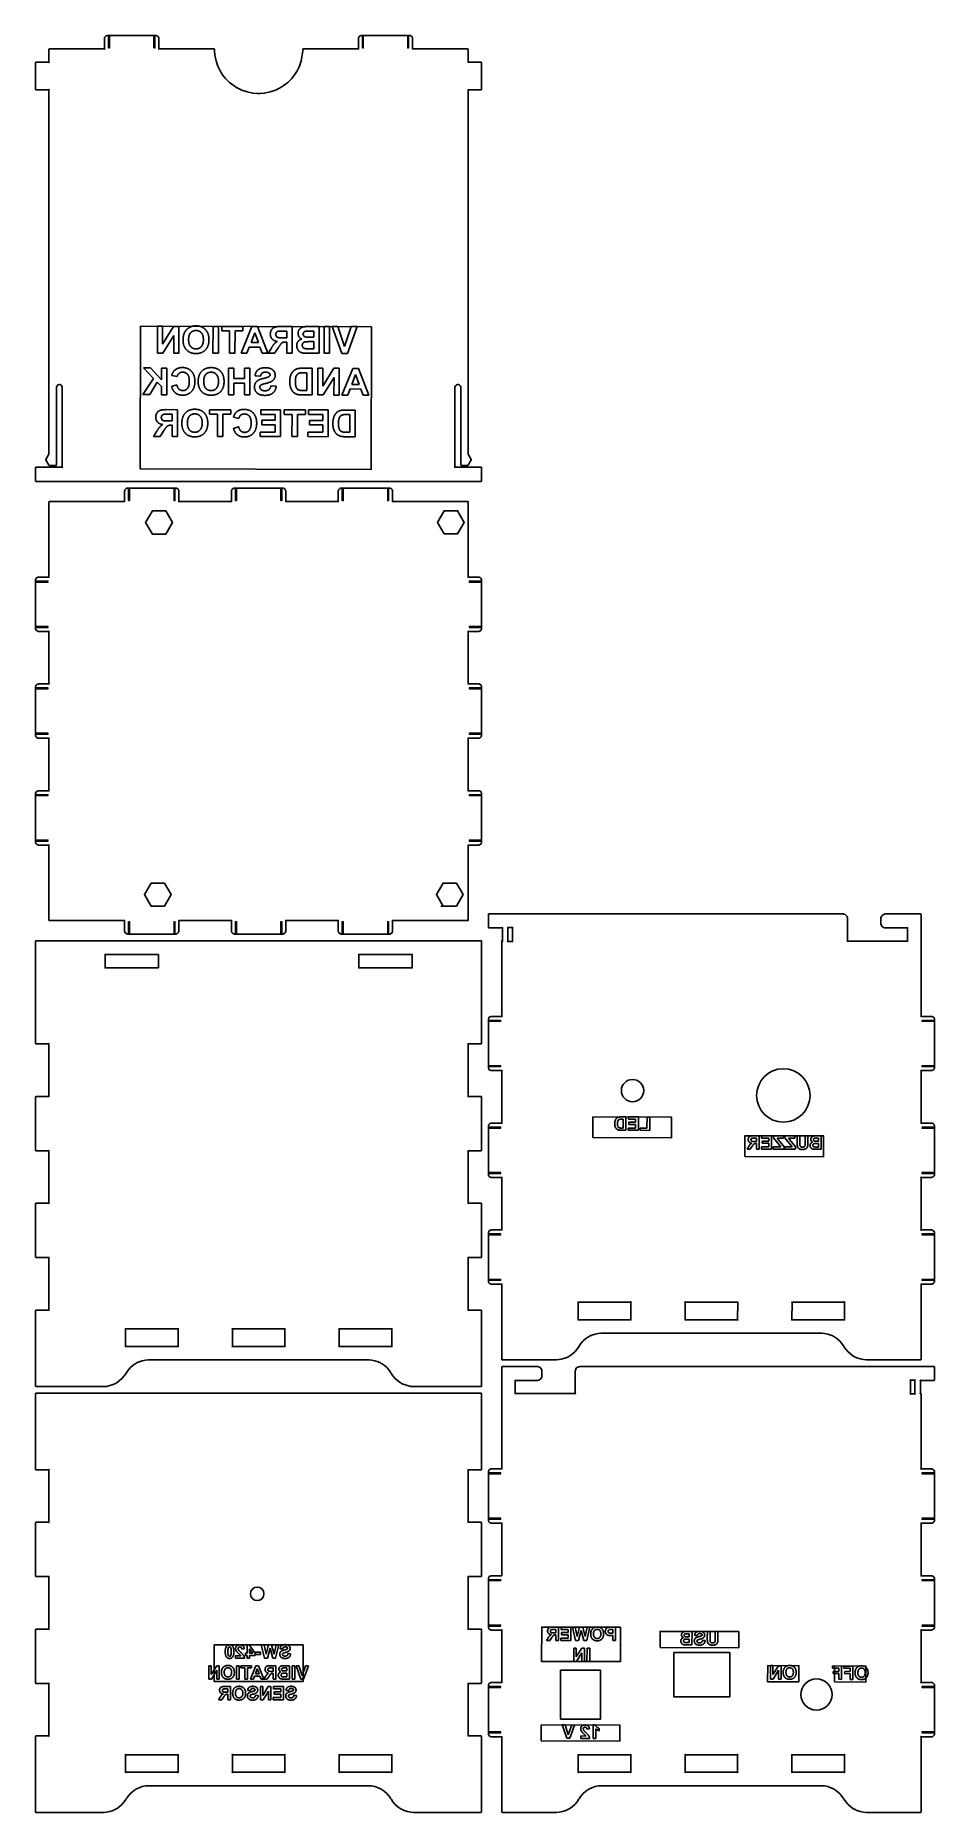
# Model space of a CAD drawing. Header units: millimetres. Extents: x 10 to 212, y 10 to 409.
import ezdxf

# ---------------------------------------------------------------- set-up
doc = ezdxf.new("R2010")
doc.units = ezdxf.units.MM
doc.layers.get('0').update_dxf_attribs({"linetype": 'CONTINUOUS'})

msp = doc.modelspace()

# ---------------------------------------------------------------- linework, layer by layer
for p, q in [((37.41, 343.96), (37.4, 337.96)), ((38.54, 343.96), (37.41, 343.96)), ((38.53, 339.95), (38.54, 343.96)), ((41, 343.95), (38.53, 339.95)), ((42.17, 343.95), (41, 343.95)), ((42.16, 337.95), (42.17, 343.95)), ((49.86, 343.94), (49.85, 337.94)), ((51.07, 343.93), (49.86, 343.94)), ((51.06, 337.93), (51.07, 343.93)), ((56.59, 343.92), (51.82, 343.93)), ((51.82, 343.93), (51.82, 342.92)), ((58.58, 343.92), (56.16, 337.93)), ((56.58, 342.91), (56.59, 343.92)), ((59.86, 343.92), (58.58, 343.92)), ((62.19, 337.91), (59.86, 343.92)), ((67.64, 343.9), (65.09, 343.91)), ((67.62, 337.9), (67.64, 343.9)), ((73.69, 343.89), (71.29, 343.9)), ((73.68, 337.89), (73.69, 343.89)), ((74.85, 343.89), (74.84, 337.89)), ((76.06, 343.89), (74.85, 343.89)), ((76.05, 337.89), (76.06, 343.89)), ((77.92, 343.88), (76.64, 343.89)), ((76.64, 343.89), (78.78, 337.88)), ((79.39, 339.44), (77.92, 343.88)), ((80.91, 343.88), (79.39, 339.44)), ((80.07, 337.88), (82.23, 343.88)), ((82.23, 343.88), (80.91, 343.88)), ((38.62, 337.96), (41.05, 341.87)), ((41.05, 341.87), (41.04, 337.95)), ((51.82, 342.92), (53.59, 342.92)), ((53.59, 342.92), (53.58, 337.93)), ((54.79, 337.93), (54.8, 342.91)), ((54.8, 342.91), (56.58, 342.91)), ((58.4, 340.3), (59.23, 342.52)), ((60.04, 340.29), (58.4, 340.3)), ((59.23, 342.52), (60.04, 340.29)), ((65.48, 342.89), (66.42, 342.89)), ((66.42, 341.37), (65.52, 341.37)), ((66.17, 340.41), (66.42, 340.41)), ((66.42, 340.41), (66.41, 337.91)), ((66.42, 342.89), (66.42, 341.37)), ((71.49, 340.51), (72.47, 340.51)), ((72.47, 341.51), (71.68, 341.51)), ((71.78, 342.9), (72.48, 342.9)), ((72.48, 342.9), (72.47, 341.51)), ((72.47, 340.51), (72.47, 338.91)), ((37.4, 337.96), (38.62, 337.96)), ((41.04, 337.95), (42.16, 337.95)), ((49.85, 337.94), (51.06, 337.93)), ((53.58, 337.93), (54.79, 337.93)), ((56.16, 337.93), (57.48, 337.92)), ((57.48, 337.92), (58.01, 339.28)), ((58.01, 339.28), (60.41, 339.28)), ((60.41, 339.28), (60.9, 337.92)), ((60.9, 337.92), (62.19, 337.91)), ((62.96, 339.08), (62.23, 337.91)), ((62.23, 337.91), (63.68, 337.91)), ((63.68, 337.91), (64.56, 339.22)), ((66.41, 337.91), (67.62, 337.9)), ((72.47, 338.91), (71.35, 338.91)), ((71.64, 337.9), (73.68, 337.89)), ((74.84, 337.89), (76.05, 337.89)), ((78.78, 337.88), (80.07, 337.88)), ((36.48, 332.26), (34.09, 328.6)), ((35.85, 334.6), (34.23, 334.6)), ((34.23, 334.6), (36.48, 332.26)), ((38.3, 331.93), (35.85, 334.6)), ((39.51, 334.59), (38.3, 334.59)), ((38.3, 334.59), (38.3, 331.93)), ((39.5, 328.59), (39.51, 334.59)), ((40.58, 332.94), (41.78, 332.65)), ((53.35, 334.57), (53.34, 328.57)), ((54.57, 334.56), (53.35, 334.57)), ((54.56, 332.2), (54.57, 334.56)), ((56.94, 332.2), (54.56, 332.2)), ((58.15, 334.56), (56.94, 334.56)), ((56.94, 334.56), (56.94, 332.2)), ((58.14, 328.56), (58.15, 334.56)), ((59.34, 332.84), (60.55, 332.78)), ((72.13, 334.53), (69.92, 334.54)), ((70.37, 333.52), (70.92, 333.52)), ((70.92, 333.52), (70.91, 329.54)), ((72.12, 328.53), (72.13, 334.53)), ((73.41, 334.53), (73.4, 328.53)), ((74.53, 334.53), (73.41, 334.53)), ((74.53, 330.52), (74.53, 334.53)), ((76.99, 334.52), (74.53, 330.52)), ((74.61, 328.53), (77.04, 332.44)), ((78.17, 334.52), (76.99, 334.52)), ((77.04, 332.44), (77.03, 328.52)), ((78.16, 328.52), (78.17, 334.52)), ((81.23, 334.51), (78.81, 328.52)), ((81.05, 330.89), (81.88, 333.11)), ((82.51, 334.51), (81.23, 334.51)), ((81.88, 333.11), (82.69, 330.89)), ((84.83, 328.51), (82.51, 334.51)), ((34.09, 328.6), (35.66, 328.6)), ((35.66, 328.6), (37.31, 331.41)), ((37.31, 331.41), (38.29, 330.41)), ((38.29, 330.41), (38.29, 328.59)), ((38.29, 328.59), (39.5, 328.59)), ((41.74, 330.79), (40.56, 330.42)), ((53.34, 328.57), (54.56, 328.56)), ((54.56, 328.56), (54.56, 331.19)), ((54.56, 331.19), (56.93, 331.18)), ((56.93, 331.18), (56.93, 328.56)), ((56.93, 328.56), (58.14, 328.56)), ((64.05, 330.5), (62.87, 330.62)), ((69.84, 328.54), (72.12, 328.53)), ((70.91, 329.54), (70.01, 329.55)), ((73.4, 328.53), (74.61, 328.53)), ((77.03, 328.52), (78.16, 328.52)), ((78.81, 328.52), (80.13, 328.52)), ((80.13, 328.52), (80.66, 329.88)), ((80.66, 329.88), (83.06, 329.87)), ((82.69, 330.89), (81.05, 330.89)), ((83.06, 329.87), (83.55, 328.51)), ((83.55, 328.51), (84.83, 328.51)), ((41.91, 325.22), (39.36, 325.23)), ((39.75, 324.21), (40.7, 324.21)), ((40.7, 324.21), (40.7, 322.69)), ((41.9, 319.22), (41.91, 325.22)), ((49.07, 325.21), (49.06, 324.2)), ((49.06, 324.2), (50.84, 324.19)), ((53.83, 325.2), (49.07, 325.21)), ((50.84, 324.19), (50.83, 319.21)), ((52.04, 319.2), (52.05, 324.19)), ((52.05, 324.19), (53.83, 324.19)), ((53.83, 324.19), (53.83, 325.2)), ((54.46, 323.55), (55.66, 323.26)), ((65.05, 325.18), (60.6, 325.19)), ((60.6, 325.19), (60.6, 324.17)), ((60.6, 324.17), (63.84, 324.17)), ((63.84, 324.17), (63.83, 322.84)), ((65.04, 319.18), (65.05, 325.18)), ((70.6, 325.17), (65.83, 325.18)), ((65.83, 325.18), (65.83, 324.16)), ((65.83, 324.16), (67.61, 324.16)), ((67.61, 324.16), (67.6, 319.18)), ((68.81, 319.17), (68.82, 324.16)), ((68.82, 324.16), (70.6, 324.16)), ((70.6, 324.16), (70.6, 325.17)), ((75.76, 325.16), (71.31, 325.17)), ((71.31, 325.17), (71.31, 324.15)), ((71.31, 324.15), (74.55, 324.15)), ((74.55, 324.15), (74.54, 322.82)), ((75.75, 319.16), (75.76, 325.16)), ((81.82, 325.15), (79.6, 325.15)), ((80.06, 324.14), (80.6, 324.14)), ((80.6, 324.14), (80.6, 320.16)), ((81.81, 319.15), (81.82, 325.15)), ((37.24, 320.4), (36.51, 319.23)), ((37.96, 319.23), (38.83, 320.53)), ((40.7, 322.69), (39.8, 322.69)), ((40.45, 321.73), (40.69, 321.73)), ((40.69, 321.73), (40.69, 319.23)), ((55.61, 321.4), (54.44, 321.03)), ((60.48, 320.2), (60.47, 319.19)), ((63.83, 320.19), (60.48, 320.2)), ((63.83, 322.84), (60.82, 322.84)), ((60.82, 322.84), (60.82, 321.83)), ((60.82, 321.83), (63.83, 321.83)), ((63.83, 321.83), (63.83, 320.19)), ((74.54, 320.17), (71.19, 320.18)), ((71.19, 320.18), (71.19, 319.17)), ((74.54, 322.82), (71.53, 322.82)), ((71.53, 322.82), (71.53, 321.81)), ((71.53, 321.81), (74.54, 321.81)), ((74.54, 321.81), (74.54, 320.17)), ((80.6, 320.16), (79.69, 320.16)), ((36.51, 319.23), (37.96, 319.23)), ((40.69, 319.23), (41.9, 319.22)), ((50.83, 319.21), (52.04, 319.2)), ((60.47, 319.19), (65.04, 319.18)), ((67.6, 319.18), (68.81, 319.17)), ((71.19, 319.17), (75.75, 319.16)), ((79.53, 319.15), (81.81, 319.15)), ((101.79, 297.3), (104.47, 297.3)), ((35.96, 213.65), (38.71, 213.65)), ((101.52, 213.66), (101, 213.66)), ((142.61, 166.3), (141.5, 166.3)), ((141.99, 163.8), (141.54, 163.8)), ((141.73, 165.79), (142, 165.79)), ((142, 165.79), (141.99, 163.8)), ((142.6, 163.3), (142.61, 166.3)), ((144.79, 163.8), (143.11, 163.8)), ((143.11, 163.8), (143.11, 163.29)), ((143.18, 166.29), (143.17, 165.79)), ((143.17, 165.79), (144.79, 165.78)), ((145.4, 166.29), (143.18, 166.29)), ((144.79, 165.12), (143.28, 165.12)), ((143.28, 165.12), (143.28, 164.62)), ((143.28, 164.62), (144.79, 164.61)), ((144.79, 165.78), (144.79, 165.12)), ((144.79, 164.61), (144.79, 163.8)), ((145.39, 163.29), (145.4, 166.29)), ((145.83, 163.79), (145.82, 163.29)), ((147.33, 163.79), (145.83, 163.79)), ((147.34, 166.26), (147.33, 163.79)), ((147.94, 166.26), (147.34, 166.26)), ((147.94, 163.28), (147.94, 166.26)), ((141.46, 163.3), (142.6, 163.3)), ((143.11, 163.29), (145.39, 163.29)), ((145.82, 163.29), (147.94, 163.28)), ((172.52, 162.06), (171.25, 162.06)), ((171.44, 161.55), (171.92, 161.55)), ((171.91, 160.79), (171.47, 160.79)), ((171.79, 160.31), (171.91, 160.31)), ((171.92, 161.55), (171.91, 160.79)), ((171.91, 160.31), (171.91, 159.06)), ((172.51, 159.06), (172.52, 162.06)), ((173.1, 162.06), (173.09, 161.55)), ((173.09, 161.55), (174.71, 161.54)), ((175.32, 162.05), (173.1, 162.06)), ((174.71, 160.88), (173.2, 160.88)), ((173.2, 160.88), (173.2, 160.38)), ((173.2, 160.38), (174.71, 160.37)), ((174.71, 161.54), (174.71, 160.88)), ((174.71, 160.37), (174.71, 159.56)), ((175.31, 159.05), (175.32, 162.05)), ((175.77, 162.05), (175.76, 161.58)), ((175.76, 161.58), (177.4, 159.55)), ((177.96, 162.04), (175.77, 162.05)), ((178.13, 159.59), (176.56, 161.54)), ((176.56, 161.54), (177.96, 161.54)), ((177.96, 161.54), (177.96, 162.04)), ((178.33, 162.04), (178.32, 161.57)), ((178.32, 161.57), (179.96, 159.54)), ((180.52, 162.04), (178.33, 162.04)), ((180.69, 159.58), (179.12, 161.53)), ((179.12, 161.53), (180.52, 161.53)), ((180.52, 161.53), (180.52, 162.04)), ((181.08, 162.04), (181.07, 160.46)), ((181.68, 162.03), (181.08, 162.04)), ((181.68, 160.37), (181.68, 162.03)), ((183.47, 162.03), (182.86, 162.03)), ((182.86, 162.03), (182.86, 160.41)), ((183.47, 160.43), (183.47, 162.03)), ((186.49, 162.02), (185.29, 162.03)), ((185.39, 160.33), (185.88, 160.33)), ((185.88, 160.83), (185.49, 160.83)), ((185.54, 161.53), (185.88, 161.52)), ((185.88, 161.52), (185.88, 160.83)), ((185.88, 160.33), (185.88, 159.53)), ((186.48, 159.02), (186.49, 162.02)), ((170.19, 159.65), (169.82, 159.06)), ((169.82, 159.06), (170.54, 159.06)), ((170.54, 159.06), (170.98, 159.71)), ((171.91, 159.06), (172.51, 159.06)), ((174.71, 159.56), (173.03, 159.56)), ((173.03, 159.56), (173.03, 159.06)), ((173.03, 159.06), (175.31, 159.05)), ((175.7, 159.55), (175.69, 159.05)), ((175.69, 159.05), (178.13, 159.04)), ((177.4, 159.55), (175.7, 159.55)), ((178.13, 159.04), (178.13, 159.59)), ((178.26, 159.55), (178.25, 159.04)), ((178.25, 159.04), (180.69, 159.04)), ((179.96, 159.54), (178.26, 159.55)), ((180.69, 159.04), (180.69, 159.58)), ((185.88, 159.53), (185.32, 159.53)), ((185.46, 159.02), (186.48, 159.02)), ((125.13, 49.22), (124.76, 48.64)), ((124.76, 48.64), (125.49, 48.64)), ((125.49, 48.64), (125.93, 49.29)), ((127.46, 51.63), (126.19, 51.63)), ((126.39, 51.13), (126.86, 51.13)), ((126.86, 50.36), (126.41, 50.37)), ((126.73, 49.89), (126.86, 49.89)), ((126.86, 49.89), (126.85, 48.63)), ((126.85, 48.63), (127.46, 48.63)), ((126.86, 51.13), (126.86, 50.36)), ((127.46, 48.63), (127.46, 51.63)), ((129.65, 49.13), (127.98, 49.14)), ((127.98, 49.14), (127.98, 48.63)), ((127.98, 48.63), (130.26, 48.63)), ((130.26, 51.63), (128.04, 51.63)), ((128.04, 51.63), (128.04, 51.12)), ((128.04, 51.12), (129.66, 51.12)), ((129.65, 50.46), (128.15, 50.46)), ((128.15, 50.46), (128.15, 49.95)), ((128.15, 49.95), (129.65, 49.95)), ((129.66, 51.12), (129.65, 50.46)), ((129.65, 49.95), (129.65, 49.13)), ((130.26, 48.63), (130.26, 51.63)), ((131.18, 51.63), (130.57, 51.63)), ((130.57, 51.63), (131.3, 48.63)), ((131.64, 49.53), (131.18, 51.63)), ((131.3, 48.63), (131.94, 48.63)), ((132.17, 51.63), (131.64, 49.53)), ((131.94, 48.63), (132.54, 50.87)), ((132.89, 51.62), (132.17, 51.63)), ((132.54, 50.87), (133.13, 48.62)), ((133.43, 49.56), (132.89, 51.62)), ((133.13, 48.62), (133.79, 48.62)), ((133.89, 51.62), (133.43, 49.56)), ((133.79, 48.62), (134.51, 51.62)), ((134.51, 51.62), (133.89, 51.62)), ((139.27, 49.75), (139.66, 49.75)), ((140.27, 51.61), (139.3, 51.62)), ((139.67, 50.26), (139.33, 50.26)), ((139.37, 51.11), (139.67, 51.11)), ((139.66, 49.75), (139.66, 48.62)), ((139.66, 48.62), (140.27, 48.61)), ((139.67, 51.11), (139.67, 50.26)), ((140.27, 48.61), (140.27, 51.61)), ((157.45, 50.66), (156.25, 50.66)), ((156.84, 48.16), (156.28, 48.16)), ((156.35, 48.96), (156.84, 48.96)), ((156.84, 49.46), (156.44, 49.46)), ((156.5, 50.16), (156.84, 50.16)), ((156.84, 50.16), (156.84, 49.46)), ((156.84, 48.96), (156.84, 48.16)), ((157.44, 47.66), (157.45, 50.66)), ((158.05, 49.8), (158.65, 49.77)), ((160.4, 48.63), (159.81, 48.68)), ((160.89, 50.65), (160.88, 49.07)), ((161.49, 50.65), (160.89, 50.65)), ((161.49, 48.99), (161.49, 50.65)), ((163.28, 50.64), (162.67, 50.64)), ((162.67, 50.64), (162.67, 49.02)), ((163.27, 49.04), (163.28, 50.64)), ((54.94, 45.2), (54.94, 44.66)), ((56.08, 45.2), (54.94, 45.2)), ((54.94, 44.66), (56.95, 44.66)), ((56.31, 46.73), (56.89, 46.79)), ((57.53, 45.77), (57.16, 45.77)), ((57.16, 45.77), (57.16, 45.27)), ((57.16, 45.27), (57.53, 45.27)), ((58.01, 47.67), (57.53, 47.67)), ((57.53, 47.67), (57.53, 45.77)), ((57.53, 45.27), (57.53, 44.66)), ((57.53, 44.66), (58.08, 44.66)), ((59.31, 45.77), (58.01, 47.67)), ((58.08, 45.77), (58.08, 46.8)), ((58.08, 46.8), (58.77, 45.77)), ((58.77, 45.77), (58.08, 45.77)), ((58.08, 44.66), (58.08, 45.27)), ((58.08, 45.27), (59.31, 45.27)), ((59.31, 45.27), (59.31, 45.77)), ((60.55, 46.04), (59.42, 46.04)), ((59.42, 46.04), (59.42, 45.46)), ((59.42, 45.46), (60.55, 45.46)), ((60.55, 45.46), (60.55, 46.04)), ((61.32, 47.66), (60.71, 47.66)), ((60.71, 47.66), (61.43, 44.66)), ((61.78, 45.57), (61.32, 47.66)), ((61.43, 44.66), (62.08, 44.66)), ((62.3, 47.66), (61.78, 45.57)), ((62.08, 44.66), (62.67, 46.9)), ((63.02, 47.66), (62.3, 47.66)), ((62.67, 46.9), (63.27, 44.66)), ((63.57, 45.6), (63.02, 47.66)), ((63.27, 44.66), (63.93, 44.66)), ((64.02, 47.66), (63.57, 45.6)), ((63.93, 44.66), (64.64, 47.66)), ((64.64, 47.66), (64.02, 47.66)), ((64.95, 46.8), (65.55, 46.78)), ((67.3, 45.64), (66.71, 45.7)), ((131.46, 46.94), (130.89, 46.95)), ((130.89, 46.95), (130.89, 43.95)), ((130.89, 43.95), (131.5, 43.94)), ((132.69, 46.94), (131.45, 44.94)), ((131.45, 44.94), (131.46, 46.94)), ((131.5, 43.94), (132.71, 45.9)), ((133.27, 46.94), (132.69, 46.94)), ((132.71, 45.9), (132.71, 43.94)), ((132.71, 43.94), (133.27, 43.94)), ((133.27, 43.94), (133.27, 46.94)), ((133.86, 46.94), (133.85, 43.94)), ((133.85, 43.94), (134.46, 43.94)), ((134.46, 46.94), (133.86, 46.94)), ((134.46, 43.94), (134.46, 46.94)), ((156.42, 47.66), (157.44, 47.66)), ((49.45, 42.98), (48.89, 42.98)), ((48.89, 42.98), (48.89, 39.98)), ((48.89, 39.98), (49.5, 39.98)), ((50.68, 42.98), (49.45, 40.98)), ((49.45, 40.98), (49.45, 42.98)), ((49.5, 39.98), (50.71, 41.94)), ((51.27, 42.98), (50.68, 42.98)), ((50.71, 41.94), (50.71, 39.98)), ((50.71, 39.98), (51.27, 39.98)), ((51.27, 39.98), (51.27, 42.98)), ((55.72, 42.98), (55.11, 42.98)), ((55.11, 42.98), (55.11, 39.98)), ((55.11, 39.98), (55.72, 39.98)), ((55.72, 39.98), (55.72, 42.98)), ((58.48, 42.98), (56.09, 42.98)), ((56.09, 42.98), (56.09, 42.47)), ((56.09, 42.47), (56.98, 42.47)), ((56.98, 42.47), (56.98, 39.98)), ((56.98, 39.98), (57.59, 39.98)), ((57.59, 39.98), (57.59, 42.47)), ((57.59, 42.47), (58.48, 42.47)), ((59.47, 42.98), (58.27, 39.98)), ((58.27, 39.98), (58.93, 39.98)), ((58.48, 42.47), (58.48, 42.98)), ((58.93, 39.98), (59.19, 40.66)), ((59.19, 40.66), (60.39, 40.66)), ((59.39, 41.17), (59.8, 42.28)), ((60.21, 41.17), (59.39, 41.17)), ((60.11, 42.98), (59.47, 42.98)), ((59.8, 42.28), (60.21, 41.17)), ((61.28, 39.98), (60.11, 42.98)), ((60.39, 40.66), (60.64, 39.98)), ((60.64, 39.98), (61.28, 39.98)), ((61.67, 40.57), (61.3, 39.98)), ((61.3, 39.98), (62.03, 39.98)), ((62.03, 39.98), (62.47, 40.63)), ((64, 42.98), (62.73, 42.98)), ((62.92, 42.47), (63.4, 42.47)), ((63.4, 41.71), (62.95, 41.71)), ((63.27, 41.23), (63.4, 41.23)), ((63.4, 42.47), (63.4, 41.71)), ((63.4, 41.23), (63.4, 39.98)), ((63.4, 39.98), (64, 39.98)), ((64, 39.98), (64, 42.98)), ((67.03, 42.98), (65.83, 42.98)), ((66.42, 40.49), (65.86, 40.49)), ((65.93, 41.29), (66.42, 41.29)), ((66.01, 39.98), (67.03, 39.98)), ((66.42, 41.79), (66.03, 41.79)), ((66.07, 42.48), (66.42, 42.48)), ((66.42, 42.48), (66.42, 41.79)), ((66.42, 41.29), (66.42, 40.49)), ((67.03, 39.98), (67.03, 42.98)), ((68.21, 42.98), (67.61, 42.98)), ((67.61, 42.98), (67.61, 39.98)), ((67.61, 39.98), (68.21, 39.98)), ((68.21, 39.98), (68.21, 42.98)), ((69.15, 42.98), (68.5, 42.98)), ((68.5, 42.98), (69.58, 39.98)), ((69.88, 40.76), (69.15, 42.98)), ((69.58, 39.98), (70.22, 39.98)), ((70.64, 42.98), (69.88, 40.76)), ((70.22, 39.98), (71.3, 42.98)), ((71.3, 42.98), (70.64, 42.98)), ((175.07, 42.99), (175.06, 39.99)), ((175.06, 39.99), (175.67, 39.99)), ((175.63, 42.99), (175.07, 42.99)), ((175.63, 40.98), (175.63, 42.99)), ((176.86, 42.98), (175.63, 40.98)), ((175.67, 39.99), (176.89, 41.94)), ((177.45, 42.98), (176.86, 42.98)), ((176.89, 41.94), (176.88, 39.98)), ((176.88, 39.98), (177.44, 39.98)), ((177.44, 39.98), (177.45, 42.98)), ((191.04, 42.91), (188.98, 42.92)), ((188.98, 42.92), (188.98, 42.41)), ((188.98, 42.41), (190.43, 42.41)), ((189.18, 41.7), (189.17, 41.2)), ((189.17, 41.2), (190.43, 41.19)), ((190.43, 41.7), (189.18, 41.7)), ((190.43, 41.19), (190.42, 39.92)), ((190.43, 42.41), (190.43, 41.7)), ((191.03, 39.91), (191.04, 42.91)), ((193.6, 42.91), (191.54, 42.91)), ((191.54, 42.91), (191.54, 42.41)), ((191.54, 42.41), (192.99, 42.4)), ((191.74, 41.7), (191.73, 41.19)), ((191.73, 41.19), (192.99, 41.18)), ((192.99, 41.69), (191.74, 41.7)), ((192.99, 41.18), (192.98, 39.91)), ((192.99, 42.4), (192.99, 41.69)), ((193.59, 39.91), (193.6, 42.91)), ((51.82, 35.3), (52.26, 35.95)), ((53.8, 38.3), (52.52, 38.3)), ((52.72, 37.79), (53.19, 37.79)), ((53.19, 37.03), (52.74, 37.03)), ((53.07, 36.55), (53.19, 36.55)), ((53.19, 37.79), (53.19, 37.03)), ((53.19, 36.55), (53.19, 35.3)), ((53.8, 35.3), (53.8, 38.3)), ((57.65, 37.44), (58.26, 37.41)), ((60.01, 36.27), (59.42, 36.33)), ((61.06, 38.3), (60.49, 38.3)), ((60.49, 38.3), (60.49, 35.3)), ((62.28, 38.3), (61.06, 36.29)), ((61.06, 36.29), (61.06, 38.3)), ((61.1, 35.3), (62.31, 37.25)), ((62.87, 38.3), (62.28, 38.3)), ((62.31, 37.25), (62.31, 35.3)), ((62.87, 35.3), (62.87, 38.3)), ((65.67, 38.3), (63.45, 38.3)), ((63.45, 38.3), (63.45, 37.79)), ((63.45, 37.79), (65.07, 37.79)), ((65.07, 37.13), (63.56, 37.13)), ((63.56, 37.13), (63.56, 36.62)), ((63.56, 36.62), (65.07, 36.62)), ((65.07, 37.79), (65.07, 37.13)), ((65.07, 36.62), (65.07, 35.8)), ((65.67, 35.3), (65.67, 38.3)), ((66.27, 37.44), (66.88, 37.41)), ((68.62, 36.27), (68.03, 36.33)), ((190.42, 39.92), (191.03, 39.91)), ((192.98, 39.91), (193.59, 39.91)), ((51.46, 35.88), (51.1, 35.3)), ((51.1, 35.3), (51.82, 35.3)), ((53.19, 35.3), (53.8, 35.3)), ((60.49, 35.3), (61.1, 35.3)), ((62.31, 35.3), (62.87, 35.3)), ((65.07, 35.8), (63.39, 35.8)), ((63.39, 35.8), (63.39, 35.3)), ((63.39, 35.3), (65.67, 35.3)), ((128.93, 29.66), (128.28, 29.66)), ((128.28, 29.66), (129.35, 26.66)), ((129.66, 27.44), (128.93, 29.66)), ((130.42, 29.66), (129.66, 27.44)), ((130, 26.66), (131.08, 29.65)), ((131.08, 29.65), (130.42, 29.66)), ((133.82, 28.72), (134.4, 28.77)), ((135.72, 29.66), (135.25, 29.66)), ((135.25, 29.66), (135.25, 26.65)), ((135.82, 26.64), (135.82, 28.81)), ((136.57, 28.37), (136.57, 28.9)), ((129.35, 26.66), (130, 26.66)), ((132.44, 27.19), (132.44, 26.65)), ((133.59, 27.18), (132.44, 27.19)), ((132.44, 26.65), (134.46, 26.65)), ((135.25, 26.65), (135.82, 26.64))]:
    msp.add_line(p, q)
for points in [[(14.7, 312.8), (14.7, 330.2), (14.7, 330.28), (14.77, 330.5), (14.79, 330.53), (14.8, 330.55), (14.89, 330.66), (15, 330.75), (15.02, 330.76), (15.05, 330.78), (15.27, 330.85), (15.35, 330.85), (15.43, 330.85), (15.65, 330.78), (15.68, 330.76), (15.7, 330.75), (15.81, 330.66), (15.9, 330.55), (15.91, 330.53), (15.93, 330.5), (16, 330.28), (16, 330.2), (16, 312.3), (16.01, 312.3), (16.04, 312.29), (16.04, 312.26), (16.01, 312.26), (16, 312.29), (16, 312.3), (10.1, 312.3), (10.08, 312.3), (10.03, 312.27), (10, 312.22), (10, 312.2), (10, 309.2), (10, 309.18), (10.03, 309.13), (10.08, 309.1), (10.1, 309.1), (13.1, 309.1), (107.1, 309.1), (110.1, 309.1), (110.12, 309.1), (110.17, 309.13), (110.2, 309.18), (110.2, 309.2), (110.2, 312.2), (110.2, 312.22), (110.17, 312.27), (110.12, 312.3), (110.1, 312.3), (104.2, 312.3), (104.2, 312.29), (104.19, 312.26), (104.16, 312.26), (104.16, 312.29), (104.19, 312.3), (104.2, 312.3), (104.2, 330.2), (104.2, 330.28), (104.27, 330.5), (104.29, 330.53), (104.3, 330.55), (104.39, 330.66), (104.5, 330.75), (104.52, 330.76), (104.55, 330.78), (104.78, 330.85), (104.85, 330.85), (104.93, 330.85), (105.15, 330.78), (105.17, 330.76), (105.2, 330.75), (105.31, 330.66), (105.4, 330.55), (105.41, 330.53), (105.43, 330.5), (105.5, 330.28), (105.5, 330.2), (105.5, 312.8), (105.5, 312.78), (105.53, 312.73), (105.58, 312.7), (105.6, 312.7), (107.1, 312.7), (107.12, 312.7), (107.18, 312.74), (107.19, 312.75), (107.88, 313.95), (107.88, 313.96), (107.88, 314.04), (107.88, 314.05), (107.2, 315.23), (107.19, 315.23), (107.2, 315.23), (107.2, 315.23), (107.2, 397.1), (110.1, 397.1), (110.12, 397.1), (110.17, 397.13), (110.2, 397.19), (110.2, 397.2), (110.2, 403.2), (110.2, 403.22), (110.17, 403.27), (110.12, 403.3), (110.1, 403.3), (107.2, 403.3), (107.2, 403.29), (107.19, 403.26), (107.16, 403.26), (107.16, 403.29), (107.19, 403.3), (107.2, 403.3), (107.2, 406.2), (107.2, 406.22), (107.17, 406.27), (107.12, 406.3), (107.1, 406.3), (94.7, 406.3), (94.7, 408.6), (94.7, 408.64), (94.68, 408.78), (94.62, 408.92), (94.61, 408.95), (94.59, 408.98), (94.49, 409.1), (94.38, 409.19), (94.35, 409.21), (94.32, 409.22), (94.18, 409.28), (94.04, 409.3), (94, 409.3), (93.7, 409.3), (93.72, 409.3), (93.77, 409.27), (93.8, 409.22), (93.8, 409.2), (93.8, 406.5), (93.8, 406.51), (93.79, 406.55), (93.79, 406.55), (93.78, 406.56), (93.75, 406.58), (93.75, 406.59), (93.75, 406.59), (93.71, 406.6), (93.7, 406.6), (93.69, 406.6), (93.65, 406.59), (93.65, 406.59), (93.65, 406.58), (93.61, 406.56), (93.61, 406.55), (93.61, 406.55), (93.6, 406.51), (93.6, 406.5), (93.6, 409.2), (93.6, 409.22), (93.63, 409.27), (93.68, 409.3), (93.7, 409.3), (83.5, 409.3), (83.2, 409.3), (83.11, 409.3), (82.88, 409.22), (82.85, 409.21), (82.82, 409.19), (82.7, 409.1), (82.61, 408.98), (82.59, 408.95), (82.58, 408.92), (82.5, 408.68), (82.5, 408.6), (82.5, 406.3), (82.51, 406.3), (82.54, 406.29), (82.54, 406.26), (82.51, 406.26), (82.5, 406.29), (82.5, 406.3), (70.1, 406.3), (70.08, 406.3), (70.03, 406.27), (70, 406.22), (70, 406.2), (70, 405.88), (69.91, 404.91), (69.66, 403.64), (69.25, 402.41), (68.83, 401.53), (68.67, 401.25), (68.59, 401.11), (68.33, 400.7), (67.95, 400.17), (67.54, 399.67), (67.1, 399.2), (66.63, 398.76), (66.13, 398.35), (65.6, 397.97), (65.19, 397.71), (65.05, 397.63), (64.77, 397.46), (63.89, 397.05), (62.66, 396.64), (61.39, 396.38), (60.42, 396.3), (60.1, 396.3), (59.78, 396.3), (58.8, 396.38), (57.54, 396.64), (56.31, 397.05), (55.43, 397.46), (55.15, 397.63), (55.01, 397.71), (54.6, 397.97), (54.07, 398.35), (53.57, 398.76), (53.1, 399.2), (52.66, 399.67), (52.25, 400.17), (51.87, 400.7), (51.61, 401.11), (51.53, 401.25), (51.36, 401.53), (50.95, 402.41), (50.54, 403.64), (50.28, 404.91), (50.2, 405.88), (50.2, 406.2), (50.2, 406.22), (50.17, 406.27), (50.12, 406.3), (50.1, 406.3), (37.7, 406.3), (37.7, 406.29), (37.69, 406.26), (37.66, 406.26), (37.66, 406.29), (37.69, 406.3), (37.7, 406.3), (37.7, 408.6), (37.7, 408.64), (37.68, 408.78), (37.62, 408.92), (37.61, 408.95), (37.59, 408.98), (37.49, 409.1), (37.38, 409.19), (37.35, 409.21), (37.32, 409.22), (37.08, 409.3), (37, 409.3), (36.7, 409.3), (36.72, 409.3), (36.77, 409.27), (36.8, 409.22), (36.8, 409.2), (36.8, 406.5), (36.8, 406.51), (36.79, 406.55), (36.79, 406.55), (36.78, 406.56), (36.75, 406.58), (36.75, 406.59), (36.75, 406.59), (36.71, 406.6), (36.7, 406.6), (36.69, 406.6), (36.65, 406.59), (36.65, 406.59), (36.65, 406.58), (36.61, 406.56), (36.61, 406.55), (36.61, 406.55), (36.6, 406.51), (36.6, 406.5), (36.6, 409.2), (36.6, 409.22), (36.63, 409.27), (36.68, 409.3), (36.7, 409.3), (26.5, 409.3), (26.52, 409.3), (26.57, 409.27), (26.6, 409.22), (26.6, 409.2), (26.6, 406.5), (26.6, 406.51), (26.59, 406.55), (26.59, 406.55), (26.58, 406.56), (26.55, 406.58), (26.55, 406.59), (26.55, 406.59), (26.51, 406.6), (26.5, 406.6), (26.49, 406.6), (26.45, 406.59), (26.45, 406.59), (26.45, 406.58), (26.41, 406.56), (26.41, 406.55), (26.41, 406.55), (26.4, 406.51), (26.4, 406.5), (26.4, 409.2), (26.4, 409.22), (26.43, 409.27), (26.48, 409.3), (26.5, 409.3), (26.2, 409.3), (26.11, 409.3), (25.88, 409.22), (25.85, 409.21), (25.82, 409.19), (25.7, 409.1), (25.61, 408.98), (25.59, 408.95), (25.58, 408.92), (25.52, 408.78), (25.5, 408.64), (25.5, 408.6), (25.5, 406.3), (25.51, 406.3), (25.54, 406.29), (25.54, 406.26), (25.51, 406.26), (25.5, 406.29), (25.5, 406.3), (13.1, 406.3), (13.08, 406.3), (13.03, 406.27), (13, 406.22), (13, 406.2), (13, 403.3), (10.1, 403.3), (10.08, 403.3), (10.03, 403.27), (10, 403.22), (10, 403.2), (10, 397.2), (10, 397.19), (10.03, 397.13), (10.08, 397.1), (10.1, 397.1), (13, 397.1), (13, 397.11), (13.01, 397.14), (13.04, 397.14), (13.04, 397.12), (13.01, 397.1), (13, 397.1), (13, 315.23), (12.32, 314.05), (12.32, 314.04), (12.32, 313.96), (12.32, 313.95), (13.01, 312.75), (13.02, 312.74), (13.08, 312.7), (13.1, 312.7), (14.6, 312.7), (14.62, 312.7), (14.67, 312.73), (14.7, 312.78)], [(83.43, 409.27), (83.4, 409.22), (83.4, 409.2), (83.4, 406.5), (83.4, 406.51), (83.41, 406.55), (83.41, 406.55), (83.41, 406.56), (83.45, 406.58), (83.45, 406.59), (83.45, 406.59), (83.49, 406.6), (83.5, 406.6), (83.51, 406.6), (83.55, 406.59), (83.55, 406.59), (83.55, 406.58), (83.58, 406.56), (83.59, 406.55), (83.59, 406.55), (83.6, 406.51), (83.6, 406.5), (83.6, 409.2), (83.6, 409.22), (83.57, 409.27), (83.52, 409.3), (83.5, 409.3), (83.48, 409.3)], [(13.01, 403.3), (13, 403.3), (13, 403.29), (13.01, 403.26), (13.04, 403.26), (13.04, 403.29)], [(94.7, 406.3), (94.69, 406.3), (94.66, 406.29), (94.66, 406.26), (94.68, 406.26), (94.7, 406.29)], [(107.19, 397.1), (107.2, 397.1), (107.2, 397.11), (107.19, 397.14), (107.16, 397.14), (107.16, 397.12)], [(33.48, 311.92), (85.39, 311.82), (85.45, 343.87), (33.54, 343.97)], [(13, 315.23), (13, 315.23), (13, 315.23)], [(65.68, 307.58), (65.54, 307.6), (65.5, 307.6), (65.2, 307.6), (55, 307.6), (55.02, 307.6), (55.07, 307.57), (55.1, 307.52), (55.1, 307.5), (55.1, 304.8), (55.1, 304.81), (55.09, 304.85), (55.09, 304.85), (55.08, 304.85), (55.05, 304.88), (55.05, 304.89), (55.05, 304.89), (55.01, 304.9), (55, 304.9), (54.99, 304.9), (54.95, 304.89), (54.95, 304.89), (54.95, 304.88), (54.91, 304.85), (54.91, 304.85), (54.91, 304.85), (54.9, 304.81), (54.9, 304.8), (54.9, 307.5), (54.9, 307.52), (54.93, 307.57), (54.98, 307.6), (55, 307.6), (54.7, 307.6), (54.65, 307.6), (54.52, 307.58), (54.38, 307.52), (54.35, 307.51), (54.32, 307.49), (54.21, 307.39), (54.11, 307.28), (54.09, 307.25), (54.08, 307.22), (54.02, 307.08), (54, 306.95), (54, 306.9), (54, 304.6), (54, 304.59), (54.01, 304.56), (54.04, 304.56), (54.04, 304.59), (54.01, 304.6), (54, 304.6), (42.2, 304.6), (42.2, 306.9), (42.2, 306.95), (42.17, 307.08), (42.12, 307.22), (42.11, 307.25), (42.09, 307.28), (41.99, 307.39), (41.88, 307.49), (41.85, 307.51), (41.82, 307.52), (41.68, 307.58), (41.54, 307.6), (41.5, 307.6), (41.2, 307.6), (31, 307.6), (30.7, 307.6), (30.65, 307.6), (30.52, 307.58), (30.38, 307.52), (30.35, 307.51), (30.32, 307.49), (30.21, 307.39), (30.11, 307.28), (30.09, 307.25), (30.08, 307.22), (30.02, 307.08), (30, 306.95), (30, 306.9), (30, 304.6), (30, 304.59), (30.01, 304.56), (30.04, 304.56), (30.04, 304.59), (30.01, 304.6), (30, 304.6), (13.1, 304.6), (13.08, 304.6), (13.03, 304.57), (13, 304.52), (13, 304.5), (13, 287.6), (10.7, 287.6), (10.61, 287.6), (10.38, 287.52), (10.35, 287.51), (10.32, 287.49), (10.2, 287.39), (10.11, 287.28), (10.09, 287.25), (10.08, 287.23), (10, 286.98), (10, 286.9), (10, 286.6), (10, 286.58), (10.03, 286.53), (10.08, 286.5), (10.1, 286.5), (12.8, 286.5), (12.79, 286.5), (12.75, 286.51), (12.75, 286.51), (12.75, 286.52), (12.72, 286.55), (12.71, 286.55), (12.71, 286.56), (12.7, 286.59), (12.7, 286.6), (12.7, 286.61), (12.71, 286.65), (12.71, 286.65), (12.72, 286.65), (12.75, 286.69), (12.75, 286.69), (12.75, 286.69), (12.79, 286.7), (12.8, 286.7), (10.1, 286.7), (10.08, 286.7), (10.03, 286.67), (10, 286.62), (10, 286.6), (10, 276.4), (10, 276.1), (10, 276.06), (10.02, 275.92), (10.08, 275.78), (10.09, 275.75), (10.11, 275.72), (10.2, 275.61), (10.32, 275.51), (10.35, 275.49), (10.38, 275.48), (10.52, 275.42), (10.65, 275.4), (10.7, 275.4), (13, 275.4), (13, 263.6), (13, 263.59), (13.01, 263.56), (13.04, 263.56), (13.04, 263.59), (13.01, 263.6), (13, 263.6), (10.7, 263.6), (10.65, 263.6), (10.52, 263.58), (10.38, 263.52), (10.35, 263.51), (10.32, 263.49), (10.2, 263.4), (10.11, 263.28), (10.09, 263.25), (10.08, 263.22), (10, 262.98), (10, 262.9), (10, 262.6), (10, 262.62), (10.03, 262.67), (10.08, 262.7), (10.1, 262.7), (12.8, 262.7), (12.79, 262.7), (12.75, 262.69), (12.75, 262.69), (12.75, 262.68), (12.72, 262.65), (12.71, 262.65), (12.71, 262.65), (12.7, 262.61), (12.7, 262.6), (12.7, 262.59), (12.71, 262.55), (12.71, 262.55), (12.72, 262.55), (12.75, 262.52), (12.75, 262.51), (12.75, 262.51), (12.79, 262.5), (12.8, 262.5), (10.1, 262.5), (10.08, 262.5), (10.03, 262.53), (10, 262.58), (10, 262.6), (10, 252.4), (10, 252.1), (10, 252.01), (10.08, 251.78), (10.09, 251.75), (10.11, 251.72), (10.2, 251.6), (10.32, 251.51), (10.35, 251.49), (10.38, 251.48), (10.52, 251.42), (10.65, 251.4), (10.7, 251.4), (13, 251.4), (13.01, 251.4), (13.04, 251.42), (13.04, 251.44), (13.01, 251.44), (13, 251.41), (13, 251.4), (13, 239.6), (13.01, 239.6), (13.04, 239.59), (13.04, 239.56), (13.01, 239.56), (13, 239.59), (13, 239.6), (10.7, 239.6), (10.61, 239.6), (10.38, 239.52), (10.35, 239.51), (10.32, 239.49), (10.2, 239.4), (10.11, 239.28), (10.09, 239.25), (10.08, 239.22), (10, 238.98), (10, 238.9), (10, 238.6), (10, 228.4), (10, 228.38), (10.03, 228.33), (10.08, 228.3), (10.1, 228.3), (12.8, 228.3), (12.79, 228.3), (12.75, 228.31), (12.75, 228.31), (12.75, 228.32), (12.72, 228.35), (12.71, 228.35), (12.71, 228.35), (12.7, 228.39), (12.7, 228.4), (12.7, 228.41), (12.71, 228.45), (12.71, 228.45), (12.72, 228.45), (12.75, 228.49), (12.75, 228.49), (12.75, 228.49), (12.79, 228.5), (12.8, 228.5), (10.1, 228.5), (10.08, 228.5), (10.03, 228.47), (10, 228.42), (10, 228.4), (10, 228.1), (10, 228.06), (10.02, 227.92), (10.08, 227.78), (10.09, 227.75), (10.11, 227.72), (10.2, 227.61), (10.32, 227.51), (10.35, 227.49), (10.38, 227.48), (10.52, 227.43), (10.65, 227.4), (10.7, 227.4), (13, 227.4), (13, 227.41), (13.01, 227.44), (13.04, 227.44), (13.04, 227.42), (13.01, 227.4), (13, 227.4), (13, 210.5), (13, 210.48), (13.03, 210.43), (13.08, 210.4), (13.1, 210.4), (30, 210.4), (30.01, 210.4), (30.04, 210.41), (30.04, 210.44), (30.01, 210.44), (30, 210.41), (30, 210.4), (30, 208.1), (30, 208.06), (30.02, 207.92), (30.08, 207.78), (30.09, 207.75), (30.11, 207.72), (30.21, 207.61), (30.32, 207.51), (30.35, 207.49), (30.38, 207.48), (30.52, 207.43), (30.65, 207.4), (30.7, 207.4), (31, 207.4), (41.2, 207.4), (41.18, 207.4), (41.13, 207.43), (41.1, 207.48), (41.1, 207.5), (41.1, 210.2), (41.1, 210.19), (41.11, 210.15), (41.11, 210.15), (41.12, 210.15), (41.15, 210.12), (41.15, 210.11), (41.15, 210.11), (41.19, 210.1), (41.2, 210.1), (41.21, 210.1), (41.25, 210.11), (41.25, 210.11), (41.25, 210.12), (41.28, 210.15), (41.29, 210.15), (41.29, 210.15), (41.3, 210.19), (41.3, 210.2), (41.3, 207.5), (41.3, 207.48), (41.27, 207.43), (41.22, 207.4), (41.2, 207.4), (41.5, 207.4), (41.54, 207.4), (41.68, 207.43), (41.82, 207.48), (41.85, 207.49), (41.88, 207.51), (41.99, 207.61), (42.09, 207.72), (42.11, 207.75), (42.12, 207.78), (42.2, 208.02), (42.2, 208.1), (42.2, 210.4), (54, 210.4), (54, 210.41), (54.01, 210.44), (54.04, 210.44), (54.04, 210.41), (54.01, 210.4), (54, 210.4), (54, 208.1), (54, 208.06), (54.02, 207.92), (54.08, 207.78), (54.09, 207.75), (54.11, 207.72), (54.21, 207.61), (54.32, 207.51), (54.35, 207.49), (54.38, 207.48), (54.52, 207.43), (54.65, 207.4), (54.7, 207.4), (55, 207.4), (54.98, 207.4), (54.93, 207.43), (54.9, 207.48), (54.9, 207.5), (54.9, 210.2), (54.9, 210.19), (54.91, 210.15), (54.91, 210.15), (54.91, 210.15), (54.95, 210.12), (54.95, 210.11), (54.95, 210.11), (54.99, 210.1), (55, 210.1), (55.01, 210.1), (55.05, 210.11), (55.05, 210.11), (55.05, 210.12), (55.08, 210.15), (55.09, 210.15), (55.09, 210.15), (55.1, 210.19), (55.1, 210.2), (55.1, 207.5), (55.1, 207.48), (55.07, 207.43), (55.02, 207.4), (55, 207.4), (65.2, 207.4), (65.18, 207.4), (65.13, 207.43), (65.1, 207.48), (65.1, 207.5), (65.1, 210.2), (65.1, 210.19), (65.11, 210.15), (65.11, 210.15), (65.11, 210.15), (65.15, 210.12), (65.15, 210.11), (65.15, 210.11), (65.19, 210.1), (65.2, 210.1), (65.21, 210.1), (65.25, 210.11), (65.25, 210.11), (65.25, 210.12), (65.28, 210.15), (65.29, 210.15), (65.29, 210.15), (65.3, 210.19), (65.3, 210.2), (65.3, 207.5), (65.3, 207.48), (65.27, 207.43), (65.22, 207.4), (65.2, 207.4), (65.5, 207.4), (65.59, 207.4), (65.82, 207.48), (65.85, 207.49), (65.88, 207.51), (65.99, 207.61), (66.09, 207.72), (66.11, 207.75), (66.12, 207.78), (66.2, 208.02), (66.2, 208.1), (66.2, 210.4), (78, 210.4), (78, 210.41), (78.01, 210.44), (78.04, 210.44), (78.04, 210.41), (78.01, 210.4), (78, 210.4), (78, 208.1), (78, 208.06), (78.02, 207.92), (78.08, 207.78), (78.09, 207.75), (78.11, 207.72), (78.21, 207.61), (78.32, 207.51), (78.35, 207.49), (78.38, 207.48), (78.52, 207.43), (78.65, 207.4), (78.7, 207.4), (79, 207.4), (79.02, 207.4), (79.07, 207.43), (79.1, 207.48), (79.1, 207.5), (79.1, 210.2), (79.1, 210.19), (79.09, 210.15), (79.09, 210.15), (79.08, 210.15), (79.05, 210.12), (79.05, 210.11), (79.05, 210.11), (79.01, 210.1), (79, 210.1), (78.99, 210.1), (78.95, 210.11), (78.95, 210.11), (78.95, 210.12), (78.91, 210.15), (78.91, 210.15), (78.91, 210.15), (78.9, 210.19), (78.9, 210.2), (78.9, 207.5), (78.9, 207.48), (78.93, 207.43), (78.98, 207.4), (79, 207.4), (89.2, 207.4), (89.5, 207.4), (89.59, 207.4), (89.82, 207.48), (89.85, 207.49), (89.88, 207.51), (89.99, 207.61), (90.09, 207.72), (90.11, 207.75), (90.12, 207.78), (90.2, 208.02), (90.2, 208.1), (90.2, 210.4), (90.19, 210.4), (90.16, 210.41), (90.16, 210.44), (90.18, 210.44), (90.2, 210.41), (90.2, 210.4), (107.1, 210.4), (107.12, 210.4), (107.17, 210.43), (107.2, 210.48), (107.2, 210.5), (107.2, 227.4), (109.5, 227.4), (109.55, 227.4), (109.68, 227.43), (109.82, 227.48), (109.85, 227.49), (109.88, 227.51), (110, 227.61), (110.09, 227.72), (110.11, 227.75), (110.12, 227.78), (110.18, 227.92), (110.2, 228.06), (110.2, 228.1), (110.2, 228.4), (110.2, 238.6), (110.2, 238.58), (110.17, 238.53), (110.12, 238.5), (110.1, 238.5), (107.4, 238.5), (107.41, 238.5), (107.45, 238.51), (107.45, 238.51), (107.45, 238.52), (107.48, 238.55), (107.49, 238.55), (107.49, 238.55), (107.5, 238.59), (107.5, 238.6), (107.5, 238.61), (107.49, 238.65), (107.49, 238.65), (107.48, 238.65), (107.45, 238.69), (107.45, 238.69), (107.45, 238.69), (107.41, 238.7), (107.4, 238.7), (110.1, 238.7), (110.12, 238.7), (110.17, 238.67), (110.2, 238.62), (110.2, 238.6), (110.2, 238.9), (110.2, 238.94), (110.18, 239.08), (110.12, 239.22), (110.11, 239.25), (110.09, 239.28), (110, 239.4), (109.88, 239.49), (109.85, 239.51), (109.82, 239.52), (109.68, 239.58), (109.55, 239.6), (109.5, 239.6), (107.2, 239.6), (107.19, 239.6), (107.16, 239.59), (107.16, 239.56), (107.19, 239.56), (107.2, 239.59), (107.2, 239.6), (107.2, 251.4), (107.2, 251.41), (107.19, 251.44), (107.16, 251.44), (107.16, 251.42), (107.19, 251.4), (107.2, 251.4), (109.5, 251.4), (109.55, 251.4), (109.68, 251.42), (109.82, 251.48), (109.85, 251.49), (109.88, 251.51), (110, 251.6), (110.09, 251.72), (110.11, 251.75), (110.12, 251.78), (110.2, 252.02), (110.2, 252.1), (110.2, 252.4), (110.2, 252.42), (110.17, 252.47), (110.12, 252.5), (110.1, 252.5), (107.4, 252.5), (107.41, 252.5), (107.45, 252.49), (107.45, 252.49), (107.45, 252.49), (107.48, 252.45), (107.49, 252.45), (107.49, 252.45), (107.5, 252.41), (107.5, 252.4), (107.5, 252.39), (107.49, 252.36), (107.49, 252.35), (107.48, 252.35), (107.45, 252.32), (107.45, 252.31), (107.45, 252.31), (107.41, 252.3), (107.4, 252.3), (110.1, 252.3), (110.12, 252.3), (110.17, 252.33), (110.2, 252.38), (110.2, 252.4), (110.2, 262.6), (110.2, 262.9), (110.2, 262.94), (110.18, 263.08), (110.12, 263.22), (110.11, 263.25), (110.09, 263.28), (110, 263.4), (109.88, 263.49), (109.85, 263.51), (109.82, 263.52), (109.68, 263.58), (109.55, 263.6), (109.5, 263.6), (107.2, 263.6), (107.19, 263.6), (107.16, 263.59), (107.16, 263.56), (107.19, 263.56), (107.2, 263.59), (107.2, 263.6), (107.2, 275.4), (107.19, 275.4), (107.16, 275.42), (107.16, 275.44), (107.19, 275.44), (107.2, 275.41), (107.2, 275.4), (109.5, 275.4), (109.55, 275.4), (109.68, 275.42), (109.82, 275.48), (109.85, 275.49), (109.88, 275.51), (110, 275.61), (110.09, 275.72), (110.11, 275.75), (110.12, 275.78), (110.18, 275.92), (110.2, 276.06), (110.2, 276.1), (110.2, 276.4), (110.2, 276.38), (110.17, 276.33), (110.12, 276.3), (110.1, 276.3), (107.4, 276.3), (107.41, 276.3), (107.45, 276.31), (107.45, 276.31), (107.45, 276.32), (107.48, 276.35), (107.49, 276.35), (107.49, 276.35), (107.5, 276.39), (107.5, 276.4), (107.5, 276.41), (107.49, 276.45), (107.49, 276.45), (107.48, 276.45), (107.45, 276.49), (107.45, 276.49), (107.45, 276.49), (107.41, 276.5), (107.4, 276.5), (110.1, 276.5), (110.12, 276.5), (110.17, 276.47), (110.2, 276.42), (110.2, 276.4), (110.2, 286.6), (110.2, 286.58), (110.17, 286.53), (110.12, 286.5), (110.1, 286.5), (107.4, 286.5), (107.41, 286.5), (107.45, 286.51), (107.45, 286.51), (107.45, 286.52), (107.48, 286.55), (107.49, 286.55), (107.49, 286.56), (107.5, 286.59), (107.5, 286.6), (107.5, 286.61), (107.49, 286.65), (107.49, 286.65), (107.48, 286.65), (107.45, 286.69), (107.45, 286.69), (107.45, 286.69), (107.41, 286.7), (107.4, 286.7), (110.1, 286.7), (110.12, 286.7), (110.17, 286.67), (110.2, 286.62), (110.2, 286.6), (110.2, 286.9), (110.2, 286.99), (110.12, 287.23), (110.11, 287.25), (110.09, 287.28), (110, 287.39), (109.88, 287.49), (109.85, 287.51), (109.82, 287.52), (109.68, 287.58), (109.55, 287.6), (109.5, 287.6), (107.2, 287.6), (107.2, 287.59), (107.19, 287.56), (107.16, 287.56), (107.16, 287.59), (107.19, 287.6), (107.2, 287.6), (107.2, 304.5), (107.2, 304.52), (107.17, 304.57), (107.12, 304.6), (107.1, 304.6), (90.2, 304.6), (90.2, 304.59), (90.18, 304.56), (90.16, 304.56), (90.16, 304.59), (90.19, 304.6), (90.2, 304.6), (90.2, 306.9), (90.2, 306.95), (90.17, 307.08), (90.12, 307.22), (90.11, 307.25), (90.09, 307.28), (89.99, 307.39), (89.88, 307.49), (89.85, 307.51), (89.82, 307.52), (89.68, 307.58), (89.54, 307.6), (89.5, 307.6), (89.2, 307.6), (79, 307.6), (78.98, 307.6), (78.93, 307.57), (78.9, 307.52), (78.9, 307.5), (78.9, 304.8), (78.9, 304.81), (78.91, 304.85), (78.91, 304.85), (78.91, 304.85), (78.95, 304.88), (78.95, 304.89), (78.95, 304.89), (78.99, 304.9), (79, 304.9), (79.01, 304.9), (79.05, 304.89), (79.05, 304.89), (79.05, 304.88), (79.08, 304.85), (79.09, 304.85), (79.09, 304.85), (79.1, 304.81), (79.1, 304.8), (79.1, 307.5), (79.1, 307.52), (79.07, 307.57), (79.02, 307.6), (79, 307.6), (78.7, 307.6), (78.65, 307.6), (78.52, 307.58), (78.38, 307.52), (78.35, 307.51), (78.32, 307.49), (78.21, 307.39), (78.11, 307.28), (78.09, 307.25), (78.08, 307.22), (78.02, 307.08), (78, 306.95), (78, 306.9), (78, 304.6), (66.2, 304.6), (66.2, 306.9), (66.2, 306.95), (66.17, 307.08), (66.12, 307.22), (66.11, 307.25), (66.09, 307.28), (65.99, 307.39), (65.88, 307.49), (65.85, 307.51), (65.82, 307.52)], [(31.08, 304.85), (31.09, 304.85), (31.09, 304.85), (31.1, 304.81), (31.1, 304.8), (31.1, 307.5), (31.1, 307.52), (31.07, 307.57), (31.02, 307.6), (31, 307.6), (30.98, 307.6), (30.93, 307.57), (30.9, 307.52), (30.9, 307.5), (30.9, 304.8), (30.9, 304.81), (30.91, 304.85), (30.91, 304.85), (30.91, 304.85), (30.95, 304.88), (30.95, 304.89), (30.95, 304.89), (30.99, 304.9), (31, 304.9), (31.01, 304.9), (31.05, 304.89), (31.05, 304.89), (31.05, 304.88)], [(41.19, 304.9), (41.2, 304.9), (41.21, 304.9), (41.25, 304.89), (41.25, 304.89), (41.25, 304.88), (41.28, 304.85), (41.29, 304.85), (41.29, 304.85), (41.3, 304.81), (41.3, 304.8), (41.3, 307.5), (41.3, 307.52), (41.27, 307.57), (41.22, 307.6), (41.2, 307.6), (41.18, 307.6), (41.13, 307.57), (41.1, 307.52), (41.1, 307.5), (41.1, 304.8), (41.1, 304.81), (41.11, 304.85), (41.11, 304.85), (41.12, 304.85), (41.15, 304.88), (41.15, 304.89), (41.15, 304.89)], [(65.19, 304.9), (65.2, 304.9), (65.21, 304.9), (65.25, 304.89), (65.25, 304.89), (65.25, 304.88), (65.28, 304.85), (65.29, 304.85), (65.29, 304.85), (65.3, 304.81), (65.3, 304.8), (65.3, 307.5), (65.3, 307.52), (65.27, 307.57), (65.22, 307.6), (65.2, 307.6), (65.18, 307.6), (65.13, 307.57), (65.1, 307.52), (65.1, 307.5), (65.1, 304.8), (65.1, 304.81), (65.11, 304.85), (65.11, 304.85), (65.11, 304.85), (65.15, 304.88), (65.15, 304.89), (65.15, 304.89)], [(89.18, 307.6), (89.13, 307.57), (89.1, 307.52), (89.1, 307.5), (89.1, 304.8), (89.1, 304.81), (89.11, 304.85), (89.11, 304.85), (89.11, 304.85), (89.15, 304.88), (89.15, 304.89), (89.15, 304.89), (89.19, 304.9), (89.2, 304.9), (89.21, 304.9), (89.25, 304.89), (89.25, 304.89), (89.25, 304.88), (89.28, 304.85), (89.29, 304.85), (89.29, 304.85), (89.3, 304.81), (89.3, 304.8), (89.3, 307.5), (89.3, 307.52), (89.27, 307.57), (89.22, 307.6), (89.2, 307.6)], [(42.2, 304.6), (42.19, 304.6), (42.16, 304.59), (42.16, 304.56), (42.18, 304.56), (42.2, 304.59)], [(66.16, 304.59), (66.16, 304.56), (66.18, 304.56), (66.2, 304.59), (66.2, 304.6), (66.19, 304.6)], [(78.04, 304.56), (78.04, 304.59), (78.01, 304.6), (78, 304.6), (78, 304.59), (78.01, 304.56)], [(36.23, 297.28), (39.23, 297.28), (40.73, 299.88), (39.23, 302.48), (36.23, 302.48), (34.73, 299.88)], [(39.23, 302.48), (36.23, 302.48), (34.73, 299.88), (36.23, 297.28), (39.23, 297.28), (40.73, 299.88)], [(101.79, 297.3), (104.79, 297.3), (106.29, 299.9), (104.79, 302.5), (101.79, 302.5), (100.29, 299.9)], [(13, 287.6), (13, 287.59), (13.01, 287.56), (13.04, 287.56), (13.04, 287.59), (13.01, 287.6)], [(12.71, 276.45), (12.71, 276.45), (12.72, 276.45), (12.75, 276.49), (12.75, 276.49), (12.75, 276.49), (12.79, 276.5), (12.8, 276.5), (10.1, 276.5), (10.08, 276.5), (10.03, 276.47), (10, 276.42), (10, 276.4), (10, 276.38), (10.03, 276.33), (10.08, 276.3), (10.1, 276.3), (12.8, 276.3), (12.79, 276.3), (12.75, 276.31), (12.75, 276.31), (12.75, 276.32), (12.72, 276.35), (12.71, 276.35), (12.71, 276.35), (12.7, 276.39), (12.7, 276.4), (12.7, 276.41)], [(13, 275.4), (13.01, 275.4), (13.04, 275.42), (13.04, 275.44), (13.01, 275.44), (13, 275.41)], [(107.41, 262.5), (107.4, 262.5), (110.1, 262.5), (110.12, 262.5), (110.17, 262.53), (110.2, 262.58), (110.2, 262.6), (110.2, 262.62), (110.17, 262.67), (110.12, 262.7), (110.1, 262.7), (107.4, 262.7), (107.41, 262.7), (107.45, 262.69), (107.45, 262.69), (107.45, 262.68), (107.48, 262.65), (107.49, 262.65), (107.49, 262.65), (107.5, 262.61), (107.5, 262.6), (107.5, 262.59), (107.49, 262.55), (107.49, 262.55), (107.48, 262.55), (107.45, 262.52), (107.45, 262.51), (107.45, 262.51)], [(10.1, 252.3), (12.8, 252.3), (12.79, 252.3), (12.75, 252.31), (12.75, 252.31), (12.75, 252.32), (12.72, 252.35), (12.71, 252.35), (12.71, 252.36), (12.7, 252.39), (12.7, 252.4), (12.7, 252.41), (12.71, 252.45), (12.71, 252.45), (12.72, 252.45), (12.75, 252.49), (12.75, 252.49), (12.75, 252.49), (12.79, 252.5), (12.8, 252.5), (10.1, 252.5), (10.08, 252.5), (10.03, 252.47), (10, 252.42), (10, 252.4), (10, 252.38), (10.03, 252.33), (10.08, 252.3)], [(12.7, 238.6), (12.7, 238.61), (12.71, 238.65), (12.71, 238.65), (12.72, 238.65), (12.75, 238.69), (12.75, 238.69), (12.75, 238.69), (12.79, 238.7), (12.8, 238.7), (10.1, 238.7), (10.08, 238.7), (10.03, 238.67), (10, 238.62), (10, 238.6), (10, 238.58), (10.03, 238.53), (10.08, 238.5), (10.1, 238.5), (12.8, 238.5), (12.79, 238.5), (12.75, 238.51), (12.75, 238.51), (12.75, 238.52), (12.72, 238.55), (12.71, 238.55), (12.71, 238.55), (12.7, 238.59)], [(110.2, 228.42), (110.17, 228.47), (110.12, 228.5), (110.1, 228.5), (107.4, 228.5), (107.41, 228.5), (107.45, 228.49), (107.45, 228.49), (107.45, 228.49), (107.48, 228.45), (107.49, 228.45), (107.49, 228.45), (107.5, 228.41), (107.5, 228.4), (107.5, 228.39), (107.49, 228.35), (107.49, 228.35), (107.48, 228.35), (107.45, 228.32), (107.45, 228.31), (107.45, 228.31), (107.41, 228.3), (107.4, 228.3), (110.1, 228.3), (110.12, 228.3), (110.17, 228.33), (110.2, 228.38), (110.2, 228.4)], [(107.16, 227.42), (107.19, 227.4), (107.2, 227.4), (107.2, 227.41), (107.19, 227.44), (107.16, 227.44)], [(35.96, 213.65), (38.96, 213.65), (40.46, 216.25), (38.96, 218.85), (35.96, 218.85), (34.46, 216.25)], [(101.52, 213.66), (104.52, 213.66), (106.02, 216.26), (104.52, 218.85), (101.52, 218.85), (100.02, 216.26)], [(127.6, 111.75), (128.38, 111.91), (129.13, 112.16), (129.68, 112.42), (129.85, 112.52), (130.02, 112.62), (130.51, 112.96), (131.11, 113.49), (131.64, 114.09), (131.98, 114.58), (132.08, 114.75), (132.18, 114.92), (132.51, 115.39), (133.02, 115.97), (133.6, 116.48), (134.07, 116.81), (134.24, 116.91), (134.41, 117.01), (134.94, 117.25), (135.66, 117.5), (136.42, 117.65), (137, 117.7), (137.19, 117.7), (186.41, 117.7), (186.6, 117.7), (187.18, 117.65), (187.93, 117.5), (188.66, 117.25), (189.19, 117.01), (189.36, 116.91), (189.52, 116.81), (190, 116.48), (190.58, 115.97), (191.09, 115.39), (191.42, 114.92), (191.52, 114.75), (191.62, 114.58), (191.96, 114.09), (192.49, 113.49), (193.09, 112.96), (193.58, 112.62), (193.75, 112.52), (193.92, 112.42), (194.47, 112.16), (195.22, 111.91), (196, 111.75), (196.6, 111.7), (196.8, 111.7), (208.8, 111.7), (208.82, 111.7), (208.87, 111.73), (208.9, 111.78), (208.9, 111.8), (208.9, 128.7), (208.9, 128.71), (208.88, 128.74), (208.86, 128.74), (208.86, 128.72), (208.89, 128.7), (208.9, 128.7), (211.2, 128.7), (211.24, 128.7), (211.38, 128.72), (211.52, 128.78), (211.55, 128.79), (211.58, 128.81), (211.69, 128.91), (211.79, 129.02), (211.81, 129.05), (211.82, 129.08), (211.9, 129.32), (211.9, 129.4), (211.9, 129.7), (211.9, 139.9), (211.9, 140.2), (211.9, 140.25), (211.88, 140.38), (211.82, 140.52), (211.81, 140.55), (211.79, 140.58), (211.69, 140.69), (211.58, 140.79), (211.55, 140.81), (211.52, 140.82), (211.38, 140.88), (211.24, 140.9), (211.2, 140.9), (208.9, 140.9), (208.89, 140.9), (208.86, 140.89), (208.86, 140.86), (208.88, 140.86), (208.9, 140.89), (208.9, 140.9), (208.9, 152.7), (208.89, 152.7), (208.86, 152.72), (208.86, 152.74), (208.88, 152.74), (208.9, 152.71), (208.9, 152.7), (211.2, 152.7), (211.24, 152.7), (211.38, 152.73), (211.52, 152.78), (211.55, 152.79), (211.58, 152.81), (211.69, 152.91), (211.79, 153.02), (211.81, 153.05), (211.82, 153.08), (211.9, 153.32), (211.9, 153.4), (211.9, 153.7), (211.9, 153.72), (211.87, 153.77), (211.82, 153.8), (211.8, 153.8), (209.1, 153.8), (209.11, 153.8), (209.15, 153.79), (209.15, 153.79), (209.15, 153.78), (209.18, 153.75), (209.19, 153.75), (209.19, 153.75), (209.2, 153.71), (209.2, 153.7), (209.2, 153.69), (209.19, 153.65), (209.19, 153.65), (209.18, 153.65), (209.15, 153.62), (209.15, 153.61), (209.15, 153.61), (209.11, 153.6), (209.1, 153.6), (211.8, 153.6), (211.82, 153.6), (211.87, 153.63), (211.9, 153.68), (211.9, 153.7), (211.9, 163.9), (211.9, 164.2), (211.9, 164.25), (211.88, 164.38), (211.82, 164.52), (211.81, 164.55), (211.79, 164.58), (211.69, 164.69), (211.58, 164.79), (211.55, 164.81), (211.52, 164.82), (211.38, 164.88), (211.24, 164.9), (211.2, 164.9), (208.9, 164.9), (208.9, 164.89), (208.88, 164.86), (208.86, 164.86), (208.86, 164.89), (208.89, 164.9), (208.9, 164.9), (208.9, 176.7), (208.9, 176.71), (208.88, 176.74), (208.86, 176.74), (208.86, 176.72), (208.89, 176.7), (208.9, 176.7), (211.2, 176.7), (211.24, 176.7), (211.38, 176.72), (211.52, 176.78), (211.55, 176.79), (211.58, 176.81), (211.69, 176.91), (211.79, 177.02), (211.81, 177.05), (211.82, 177.08), (211.88, 177.22), (211.9, 177.36), (211.9, 177.4), (211.9, 177.7), (211.9, 187.9), (211.9, 187.88), (211.87, 187.83), (211.82, 187.8), (211.8, 187.8), (209.1, 187.8), (209.11, 187.8), (209.15, 187.81), (209.15, 187.81), (209.15, 187.82), (209.18, 187.85), (209.19, 187.85), (209.19, 187.85), (209.2, 187.89), (209.2, 187.9), (209.2, 187.91), (209.19, 187.95), (209.19, 187.95), (209.18, 187.96), (209.15, 187.99), (209.15, 187.99), (209.15, 187.99), (209.11, 188), (209.1, 188), (211.8, 188), (211.82, 188), (211.87, 187.97), (211.9, 187.92), (211.9, 187.9), (211.9, 188.2), (211.9, 188.25), (211.88, 188.38), (211.82, 188.52), (211.81, 188.55), (211.79, 188.58), (211.69, 188.69), (211.58, 188.79), (211.55, 188.81), (211.52, 188.82), (211.38, 188.88), (211.24, 188.9), (211.2, 188.9), (208.9, 188.9), (208.89, 188.9), (208.86, 188.89), (208.86, 188.86), (208.88, 188.86), (208.9, 188.89), (208.9, 188.9), (208.9, 205.8), (208.9, 211.8), (208.9, 211.82), (208.87, 211.87), (208.82, 211.9), (208.8, 211.9), (200.95, 211.9), (200.88, 211.9), (200.67, 211.86), (200.44, 211.78), (200.4, 211.75), (200.36, 211.73), (200.17, 211.58), (200.02, 211.39), (200, 211.35), (199.97, 211.31), (199.89, 211.09), (199.85, 210.87), (199.85, 210.8), (199.85, 209.88), (199.85, 209.81), (199.89, 209.59), (199.97, 209.37), (200, 209.33), (200.02, 209.28), (200.17, 209.1), (200.36, 208.95), (200.4, 208.92), (200.44, 208.9), (200.67, 208.81), (200.88, 208.78), (200.95, 208.78), (205.85, 208.78), (205.85, 208.79), (205.86, 208.82), (205.89, 208.81), (205.89, 208.79), (205.86, 208.78), (205.85, 208.78), (205.85, 205.82), (205.86, 205.82), (205.89, 205.81), (205.89, 205.79), (205.86, 205.78), (205.85, 205.82), (205.85, 205.82), (192.4, 205.82), (192.39, 205.82), (192.36, 205.81), (192.36, 205.79), (192.39, 205.78), (192.4, 205.82), (192.4, 205.82), (192.4, 210.8), (192.4, 210.87), (192.36, 211.09), (192.28, 211.31), (192.25, 211.35), (192.23, 211.39), (192.08, 211.58), (191.89, 211.73), (191.85, 211.75), (191.81, 211.78), (191.58, 211.86), (191.37, 211.9), (191.3, 211.9), (111.8, 211.9), (111.78, 211.9), (111.73, 211.87), (111.7, 211.82), (111.7, 211.8), (111.7, 208.88), (111.7, 208.86), (111.73, 208.81), (111.78, 208.78), (111.8, 208.78), (114.85, 208.78), (114.85, 205.82), (114.85, 205.82), (114.86, 205.78), (114.89, 205.79), (114.89, 205.81), (114.86, 205.82), (114.85, 205.82), (114.8, 205.82), (114.78, 205.82), (114.73, 205.8), (114.7, 205.74), (114.7, 205.72), (114.7, 205.8), (114.7, 188.9), (112.4, 188.9), (112.31, 188.9), (112.08, 188.82), (112.05, 188.81), (112.02, 188.79), (111.91, 188.69), (111.81, 188.58), (111.79, 188.55), (111.78, 188.52), (111.72, 188.38), (111.7, 188.25), (111.7, 188.2), (111.7, 187.9), (111.7, 177.7), (111.7, 177.68), (111.73, 177.63), (111.78, 177.6), (111.8, 177.6), (114.5, 177.6), (114.49, 177.6), (114.45, 177.61), (114.45, 177.61), (114.45, 177.62), (114.41, 177.65), (114.41, 177.65), (114.41, 177.65), (114.4, 177.69), (114.4, 177.7), (114.4, 177.71), (114.41, 177.75), (114.41, 177.75), (114.41, 177.75), (114.45, 177.79), (114.45, 177.79), (114.45, 177.79), (114.49, 177.8), (114.5, 177.8), (111.8, 177.8), (111.78, 177.8), (111.73, 177.77), (111.7, 177.72), (111.7, 177.7), (111.7, 177.4), (111.7, 177.36), (111.72, 177.22), (111.78, 177.08), (111.79, 177.05), (111.81, 177.02), (111.91, 176.91), (112.02, 176.81), (112.05, 176.79), (112.08, 176.78), (112.32, 176.7), (112.4, 176.7), (114.7, 176.7), (114.71, 176.7), (114.74, 176.72), (114.74, 176.74), (114.71, 176.74), (114.7, 176.71), (114.7, 176.7), (114.7, 164.9), (114.7, 164.89), (114.71, 164.86), (114.74, 164.86), (114.74, 164.89), (114.71, 164.9), (114.7, 164.9), (112.4, 164.9), (112.31, 164.9), (112.08, 164.82), (112.05, 164.81), (112.02, 164.79), (111.91, 164.69), (111.81, 164.58), (111.79, 164.55), (111.78, 164.52), (111.72, 164.38), (111.7, 164.25), (111.7, 164.2), (111.7, 163.9), (111.7, 163.92), (111.73, 163.97), (111.78, 164), (111.8, 164), (114.5, 164), (114.49, 164), (114.45, 163.99), (114.45, 163.99), (114.45, 163.99), (114.41, 163.95), (114.41, 163.95), (114.41, 163.95), (114.4, 163.91), (114.4, 163.9), (114.4, 163.89), (114.41, 163.85), (114.41, 163.85), (114.41, 163.85), (114.45, 163.82), (114.45, 163.81), (114.45, 163.81), (114.49, 163.8), (114.5, 163.8), (111.8, 163.8), (111.78, 163.8), (111.73, 163.83), (111.7, 163.88), (111.7, 163.9), (111.7, 153.7), (111.7, 153.68), (111.73, 153.63), (111.78, 153.6), (111.8, 153.6), (114.5, 153.6), (114.49, 153.6), (114.45, 153.61), (114.45, 153.61), (114.45, 153.62), (114.41, 153.65), (114.41, 153.65), (114.41, 153.65), (114.4, 153.69), (114.4, 153.7), (114.4, 153.71), (114.41, 153.75), (114.41, 153.75), (114.41, 153.75), (114.45, 153.78), (114.45, 153.79), (114.45, 153.79), (114.49, 153.8), (114.5, 153.8), (111.8, 153.8), (111.78, 153.8), (111.73, 153.77), (111.7, 153.72), (111.7, 153.7), (111.7, 153.4), (111.7, 153.36), (111.72, 153.22), (111.78, 153.08), (111.79, 153.05), (111.81, 153.02), (111.91, 152.91), (112.02, 152.81), (112.05, 152.79), (112.08, 152.78), (112.32, 152.7), (112.4, 152.7), (114.7, 152.7), (114.71, 152.7), (114.74, 152.72), (114.74, 152.74), (114.71, 152.74), (114.7, 152.71), (114.7, 152.7), (114.7, 140.9), (112.4, 140.9), (112.31, 140.9), (112.08, 140.82), (112.05, 140.81), (112.02, 140.79), (111.91, 140.69), (111.81, 140.58), (111.79, 140.55), (111.78, 140.52), (111.72, 140.38), (111.7, 140.25), (111.7, 140.2), (111.7, 139.9), (111.7, 139.92), (111.73, 139.97), (111.78, 140), (111.8, 140), (114.5, 140), (114.49, 140), (114.45, 139.99), (114.45, 139.99), (114.45, 139.99), (114.41, 139.96), (114.41, 139.95), (114.41, 139.95), (114.4, 139.91), (114.4, 139.9), (114.4, 139.89), (114.41, 139.85), (114.41, 139.85), (114.41, 139.85), (114.45, 139.82), (114.45, 139.81), (114.45, 139.81), (114.49, 139.8), (114.5, 139.8), (111.8, 139.8), (111.78, 139.8), (111.73, 139.83), (111.7, 139.88), (111.7, 139.9), (111.7, 129.7), (111.7, 129.72), (111.73, 129.77), (111.78, 129.8), (111.8, 129.8), (114.5, 129.8), (114.49, 129.8), (114.45, 129.79), (114.45, 129.79), (114.45, 129.78), (114.41, 129.75), (114.41, 129.75), (114.41, 129.75), (114.4, 129.71), (114.4, 129.7), (114.4, 129.69), (114.41, 129.65), (114.41, 129.65), (114.41, 129.65), (114.45, 129.62), (114.45, 129.61), (114.45, 129.61), (114.49, 129.6), (114.5, 129.6), (111.8, 129.6), (111.78, 129.6), (111.73, 129.63), (111.7, 129.68), (111.7, 129.7), (111.7, 129.4), (111.7, 129.36), (111.72, 129.22), (111.78, 129.08), (111.79, 129.05), (111.81, 129.02), (111.91, 128.91), (112.02, 128.81), (112.05, 128.79), (112.08, 128.78), (112.32, 128.7), (112.4, 128.7), (114.7, 128.7), (114.7, 128.71), (114.71, 128.74), (114.74, 128.74), (114.74, 128.72), (114.71, 128.7), (114.7, 128.7), (114.7, 111.8), (114.7, 111.78), (114.73, 111.73), (114.78, 111.7), (114.8, 111.7), (126.8, 111.7), (127, 111.7)], [(31.1, 207.48), (31.1, 207.5), (31.1, 210.2), (31.1, 210.19), (31.09, 210.15), (31.09, 210.15), (31.08, 210.15), (31.05, 210.12), (31.05, 210.11), (31.05, 210.11), (31.01, 210.1), (31, 210.1), (30.99, 210.1), (30.95, 210.11), (30.95, 210.11), (30.95, 210.12), (30.91, 210.15), (30.91, 210.15), (30.91, 210.15), (30.9, 210.19), (30.9, 210.2), (30.9, 207.5), (30.9, 207.48), (30.93, 207.43), (30.98, 207.4), (31, 207.4), (31.02, 207.4), (31.07, 207.43)], [(42.16, 210.44), (42.16, 210.41), (42.19, 210.4), (42.2, 210.4), (42.2, 210.41), (42.18, 210.44)], [(66.18, 210.44), (66.16, 210.44), (66.16, 210.41), (66.19, 210.4), (66.2, 210.4), (66.2, 210.41)], [(89.3, 210.2), (89.3, 210.19), (89.29, 210.15), (89.29, 210.15), (89.28, 210.15), (89.25, 210.12), (89.25, 210.11), (89.25, 210.11), (89.21, 210.1), (89.2, 210.1), (89.19, 210.1), (89.15, 210.11), (89.15, 210.11), (89.15, 210.12), (89.11, 210.15), (89.11, 210.15), (89.11, 210.15), (89.1, 210.19), (89.1, 210.2), (89.1, 207.5), (89.1, 207.48), (89.13, 207.43), (89.18, 207.4), (89.2, 207.4), (89.22, 207.4), (89.27, 207.43), (89.3, 207.48), (89.3, 207.5)], [(114.85, 208.78), (114.86, 208.78), (114.89, 208.79), (114.89, 208.81), (114.86, 208.82), (114.85, 208.79)], [(116.09, 208.85), (116.1, 208.85), (116.1, 208.86), (116.08, 208.89), (116.06, 208.89), (116.06, 208.87)], [(116.1, 208.85), (116.6, 208.85), (117.1, 208.85), (117.1, 205.75), (116.1, 205.75)], [(117.11, 208.85), (117.14, 208.87), (117.14, 208.89), (117.11, 208.89), (117.1, 208.86), (117.1, 208.85)], [(30.38, 108.75), (30.48, 108.92), (30.81, 109.39), (31.32, 109.97), (31.9, 110.48), (32.37, 110.81), (32.54, 110.91), (32.71, 111.01), (33.24, 111.25), (33.96, 111.5), (34.72, 111.65), (35.3, 111.7), (35.49, 111.7), (84.71, 111.7), (84.9, 111.7), (85.48, 111.65), (86.23, 111.5), (86.96, 111.25), (87.49, 111.01), (87.66, 110.91), (87.83, 110.81), (88.3, 110.48), (88.88, 109.97), (89.39, 109.39), (89.72, 108.92), (89.82, 108.75), (89.92, 108.58), (90.26, 108.09), (90.79, 107.49), (91.38, 106.96), (91.88, 106.62), (92.05, 106.52), (92.22, 106.42), (92.77, 106.16), (93.52, 105.91), (94.3, 105.75), (94.9, 105.7), (95.1, 105.7), (107.1, 105.7), (110.1, 105.7), (110.12, 105.7), (110.17, 105.73), (110.2, 105.78), (110.2, 105.8), (110.2, 122.8), (110.2, 122.82), (110.17, 122.87), (110.12, 122.9), (110.1, 122.9), (107.2, 122.9), (107.2, 134.7), (107.2, 134.71), (107.19, 134.74), (107.16, 134.74), (107.16, 134.72), (107.19, 134.7), (107.2, 134.7), (110.1, 134.7), (110.12, 134.7), (110.17, 134.73), (110.2, 134.78), (110.2, 134.8), (110.2, 146.8), (110.2, 146.82), (110.17, 146.87), (110.12, 146.9), (110.1, 146.9), (107.2, 146.9), (107.2, 146.89), (107.19, 146.86), (107.16, 146.86), (107.16, 146.89), (107.19, 146.9), (107.2, 146.9), (107.2, 158.7), (107.19, 158.7), (107.16, 158.72), (107.16, 158.74), (107.19, 158.74), (107.2, 158.71), (107.2, 158.7), (110.1, 158.7), (110.12, 158.7), (110.17, 158.73), (110.2, 158.78), (110.2, 158.8), (110.2, 170.8), (110.2, 170.82), (110.17, 170.87), (110.12, 170.9), (110.1, 170.9), (107.2, 170.9), (107.2, 170.89), (107.19, 170.86), (107.16, 170.86), (107.16, 170.89), (107.19, 170.9), (107.2, 170.9), (107.2, 182.7), (110.1, 182.7), (110.12, 182.7), (110.17, 182.73), (110.2, 182.78), (110.2, 182.8), (110.2, 199.8), (110.2, 205.8), (110.2, 205.82), (110.17, 205.87), (110.12, 205.9), (110.1, 205.9), (107.1, 205.9), (70.1, 205.9), (50.1, 205.9), (13.1, 205.9), (10.1, 205.9), (10.08, 205.9), (10.03, 205.87), (10, 205.82), (10, 205.8), (10, 199.8), (10, 182.8), (10, 182.78), (10.03, 182.73), (10.08, 182.7), (10.1, 182.7), (13, 182.7), (13, 182.71), (13.01, 182.74), (13.04, 182.74), (13.04, 182.72), (13.01, 182.7), (13, 182.7), (13, 170.9), (13.01, 170.9), (13.04, 170.89), (13.04, 170.86), (13.01, 170.86), (13, 170.89), (13, 170.9), (10.1, 170.9), (10.08, 170.9), (10.03, 170.87), (10, 170.82), (10, 170.8), (10, 158.8), (10, 158.78), (10.03, 158.73), (10.08, 158.7), (10.1, 158.7), (13, 158.7), (13, 146.9), (10.1, 146.9), (10.08, 146.9), (10.03, 146.87), (10, 146.82), (10, 146.8), (10, 134.8), (10, 134.78), (10.03, 134.73), (10.08, 134.7), (10.1, 134.7), (13, 134.7), (13, 134.71), (13.01, 134.74), (13.04, 134.74), (13.04, 134.72), (13.01, 134.7), (13, 134.7), (13, 122.9), (13.01, 122.9), (13.04, 122.89), (13.04, 122.86), (13.01, 122.86), (13, 122.89), (13, 122.9), (10.1, 122.9), (10.08, 122.9), (10.03, 122.87), (10, 122.82), (10, 122.8), (10, 105.8), (10, 105.78), (10.03, 105.73), (10.08, 105.7), (10.1, 105.7), (13.1, 105.7), (25.1, 105.7), (25.3, 105.7), (25.9, 105.75), (26.68, 105.91), (27.43, 106.16), (27.98, 106.42), (28.15, 106.52), (28.32, 106.62), (28.81, 106.96), (29.41, 107.49), (29.94, 108.09), (30.28, 108.58)], [(116.08, 205.71), (116.1, 205.74), (116.1, 205.75), (116.09, 205.75), (116.06, 205.74), (116.06, 205.71)], [(117.11, 205.71), (117.14, 205.71), (117.14, 205.74), (117.11, 205.75), (117.1, 205.75), (117.1, 205.74)], [(25.62, 199.83), (25.62, 202.78), (25.61, 202.78), (25.58, 202.79), (25.59, 202.81), (25.61, 202.82), (25.62, 202.79), (25.62, 202.78), (31.6, 202.78), (37.58, 202.78), (37.58, 199.83)], [(25.62, 199.83), (25.61, 199.83), (25.58, 199.81), (25.59, 199.79), (25.61, 199.78), (25.62, 199.81)], [(37.58, 202.78), (37.58, 202.78), (37.62, 202.79), (37.61, 202.81), (37.59, 202.82), (37.58, 202.79)], [(37.58, 199.83), (37.58, 199.81), (37.59, 199.78), (37.61, 199.79), (37.62, 199.81), (37.58, 199.83)], [(82.63, 199.81), (82.63, 199.83), (94.57, 199.83), (94.57, 199.81), (94.59, 199.78), (94.61, 199.79), (94.62, 199.81), (94.58, 199.83), (94.57, 199.83), (94.57, 202.78), (88.6, 202.78), (82.63, 202.78), (82.63, 202.79), (82.61, 202.82), (82.59, 202.81), (82.58, 202.79), (82.61, 202.78), (82.63, 202.78), (82.63, 199.83), (82.61, 199.83), (82.58, 199.81), (82.59, 199.79), (82.61, 199.78)], [(94.59, 202.82), (94.57, 202.79), (94.57, 202.78), (94.58, 202.78), (94.62, 202.79), (94.61, 202.81)], [(114.41, 187.85), (114.41, 187.85), (114.4, 187.89), (114.4, 187.9), (114.4, 187.91), (114.41, 187.95), (114.41, 187.95), (114.41, 187.96), (114.45, 187.99), (114.45, 187.99), (114.45, 187.99), (114.49, 188), (114.5, 188), (111.8, 188), (111.78, 188), (111.73, 187.97), (111.7, 187.92), (111.7, 187.9), (111.7, 187.88), (111.73, 187.83), (111.78, 187.8), (111.8, 187.8), (114.5, 187.8), (114.49, 187.8), (114.45, 187.81), (114.45, 187.81), (114.45, 187.82), (114.41, 187.85)], [(114.71, 188.86), (114.74, 188.86), (114.74, 188.89), (114.71, 188.9), (114.7, 188.9), (114.7, 188.89)], [(107.19, 182.7), (107.2, 182.7), (107.2, 182.71), (107.19, 182.74), (107.16, 182.74), (107.16, 182.72)], [(209.15, 177.61), (209.11, 177.6), (209.1, 177.6), (211.8, 177.6), (211.82, 177.6), (211.87, 177.63), (211.9, 177.68), (211.9, 177.7), (211.9, 177.72), (211.87, 177.77), (211.82, 177.8), (211.8, 177.8), (209.1, 177.8), (209.11, 177.8), (209.15, 177.79), (209.15, 177.79), (209.15, 177.79), (209.18, 177.75), (209.19, 177.75), (209.19, 177.75), (209.2, 177.71), (209.2, 177.7), (209.2, 177.69), (209.19, 177.65), (209.19, 177.65), (209.18, 177.65), (209.15, 177.62), (209.15, 177.61)], [(135.17, 161.64), (152.84, 161.6), (152.85, 166.27), (135.18, 166.31)], [(209.1, 164), (209.11, 164), (209.15, 163.99), (209.15, 163.99), (209.15, 163.99), (209.18, 163.95), (209.19, 163.95), (209.19, 163.95), (209.2, 163.91), (209.2, 163.9), (209.2, 163.89), (209.19, 163.85), (209.19, 163.85), (209.18, 163.85), (209.15, 163.82), (209.15, 163.81), (209.15, 163.81), (209.11, 163.8), (209.1, 163.8), (211.8, 163.8), (211.82, 163.8), (211.87, 163.83), (211.9, 163.88), (211.9, 163.9), (211.9, 163.92), (211.87, 163.97), (211.82, 164), (211.8, 164)], [(169.31, 157.39), (186.98, 157.35), (186.99, 162.02), (169.32, 162.06)], [(13, 158.7), (13.01, 158.7), (13.04, 158.72), (13.04, 158.74), (13.01, 158.74), (13, 158.71)], [(13, 146.89), (13.01, 146.86), (13.04, 146.86), (13.04, 146.89), (13.01, 146.9), (13, 146.9)], [(114.7, 140.89), (114.71, 140.86), (114.74, 140.86), (114.74, 140.89), (114.71, 140.9), (114.7, 140.9)], [(211.87, 139.97), (211.82, 140), (211.8, 140), (209.1, 140), (209.11, 140), (209.15, 139.99), (209.15, 139.99), (209.15, 139.99), (209.18, 139.96), (209.19, 139.95), (209.19, 139.95), (209.2, 139.91), (209.2, 139.9), (209.2, 139.89), (209.19, 139.85), (209.19, 139.85), (209.18, 139.85), (209.15, 139.82), (209.15, 139.81), (209.15, 139.81), (209.11, 139.8), (209.1, 139.8), (211.8, 139.8), (211.82, 139.8), (211.87, 139.83), (211.9, 139.88), (211.9, 139.9), (211.9, 139.92)], [(211.87, 129.77), (211.82, 129.8), (211.8, 129.8), (209.1, 129.8), (209.11, 129.8), (209.15, 129.79), (209.15, 129.79), (209.15, 129.78), (209.18, 129.75), (209.19, 129.75), (209.19, 129.75), (209.2, 129.71), (209.2, 129.7), (209.2, 129.69), (209.19, 129.65), (209.19, 129.65), (209.18, 129.65), (209.15, 129.62), (209.15, 129.61), (209.15, 129.61), (209.11, 129.6), (209.1, 129.6), (211.8, 129.6), (211.82, 129.6), (211.87, 129.63), (211.9, 129.68), (211.9, 129.7), (211.9, 129.72)], [(137.8, 120.73), (131.9, 120.73), (131.9, 120.72), (131.88, 120.69), (131.86, 120.69), (131.86, 120.71), (131.89, 120.73), (131.9, 120.73), (131.91, 124.67), (143.71, 124.67), (143.7, 120.73)], [(131.87, 124.69), (131.9, 124.67), (131.91, 124.67), (131.91, 124.69), (131.9, 124.72), (131.87, 124.71)], [(143.72, 124.67), (143.75, 124.69), (143.75, 124.71), (143.72, 124.72), (143.71, 124.69), (143.71, 124.67)], [(155.9, 120.73), (155.91, 124.67), (155.91, 124.69), (155.9, 124.72), (155.87, 124.71), (155.87, 124.69), (155.9, 124.67), (155.91, 124.67), (167.71, 124.67), (167.7, 120.73), (167.7, 120.72), (167.71, 120.69), (167.74, 120.69), (167.74, 120.71), (167.71, 120.73), (167.7, 120.73), (161.8, 120.73)], [(167.71, 124.67), (167.72, 124.67), (167.75, 124.69), (167.75, 124.71), (167.72, 124.72), (167.71, 124.69)], [(179.91, 124.67), (179.91, 124.69), (179.9, 124.72), (179.87, 124.71), (179.87, 124.69), (179.9, 124.67)], [(185.8, 120.73), (179.9, 120.73), (179.91, 124.67), (191.71, 124.67), (191.71, 124.69), (191.72, 124.72), (191.75, 124.71), (191.75, 124.69), (191.72, 124.67), (191.71, 124.67), (191.7, 120.73)], [(107.2, 122.89), (107.2, 122.9), (107.19, 122.9), (107.16, 122.89), (107.16, 122.86), (107.19, 122.86)], [(143.71, 120.69), (143.74, 120.69), (143.74, 120.71), (143.71, 120.73), (143.7, 120.73), (143.7, 120.72)], [(155.89, 120.73), (155.86, 120.71), (155.86, 120.69), (155.88, 120.69), (155.9, 120.72), (155.9, 120.73)], [(179.88, 120.69), (179.9, 120.72), (179.9, 120.73), (179.89, 120.73), (179.86, 120.71), (179.86, 120.69)], [(191.71, 120.69), (191.74, 120.69), (191.74, 120.71), (191.71, 120.73), (191.7, 120.73), (191.7, 120.72)], [(36.1, 114.72), (30.2, 114.72), (30.2, 118.67), (30.19, 118.67), (30.16, 118.69), (30.16, 118.71), (30.18, 118.72), (30.2, 118.69), (30.2, 118.67), (42.01, 118.67), (42.04, 118.69), (42.04, 118.71), (42.01, 118.72), (42, 118.69), (42, 118.62), (42, 114.72)], [(54.2, 118.67), (54.2, 118.69), (54.18, 118.72), (54.16, 118.71), (54.16, 118.69), (54.19, 118.67)], [(54.16, 114.71), (54.16, 114.69), (54.18, 114.68), (54.2, 114.72), (54.2, 114.72), (54.2, 118.67), (66, 118.67), (66, 114.72), (66, 114.72), (66.01, 114.68), (66.04, 114.69), (66.04, 114.71), (66.01, 114.72), (66, 114.72), (60.1, 114.72), (54.2, 114.72), (54.19, 114.72)], [(66, 118.67), (66.01, 118.67), (66.04, 118.69), (66.04, 118.71), (66.01, 118.72), (66, 118.69)], [(78.19, 118.67), (78.2, 118.67), (78.2, 118.69), (78.18, 118.72), (78.16, 118.71), (78.16, 118.69)], [(78.2, 114.72), (78.2, 118.67), (90, 118.67), (90, 118.69), (90.01, 118.72), (90.04, 118.71), (90.04, 118.69), (90.01, 118.67), (90, 118.67), (90, 114.72), (84.1, 114.72)], [(30.2, 114.72), (30.2, 114.72), (30.19, 114.72), (30.16, 114.71), (30.16, 114.69), (30.18, 114.68)], [(42.01, 114.72), (42, 114.72), (42, 114.72), (42.01, 114.68), (42.04, 114.69), (42.04, 114.71)], [(78.18, 114.68), (78.2, 114.72), (78.2, 114.72), (78.19, 114.72), (78.16, 114.71), (78.16, 114.69)], [(90, 114.72), (90, 114.72), (90.01, 114.68), (90.04, 114.69), (90.04, 114.71), (90.01, 114.72)], [(208.89, 27), (208.9, 27), (211.2, 27), (211.24, 27), (211.38, 27.02), (211.52, 27.08), (211.55, 27.09), (211.58, 27.11), (211.69, 27.21), (211.79, 27.32), (211.81, 27.35), (211.82, 27.38), (211.88, 27.52), (211.9, 27.66), (211.9, 27.7), (211.9, 28), (211.9, 38.2), (211.9, 38.18), (211.87, 38.13), (211.82, 38.1), (211.8, 38.1), (209.1, 38.1), (209.11, 38.1), (209.15, 38.11), (209.15, 38.11), (209.15, 38.12), (209.18, 38.15), (209.19, 38.15), (209.19, 38.15), (209.2, 38.19), (209.2, 38.2), (209.2, 38.21), (209.19, 38.25), (209.19, 38.25), (209.18, 38.25), (209.15, 38.28), (209.15, 38.29), (209.15, 38.29), (209.11, 38.3), (209.1, 38.3), (211.8, 38.3), (211.82, 38.3), (211.87, 38.27), (211.9, 38.22), (211.9, 38.2), (211.9, 38.5), (211.9, 38.55), (211.88, 38.68), (211.82, 38.82), (211.81, 38.85), (211.79, 38.88), (211.69, 39), (211.58, 39.09), (211.55, 39.11), (211.52, 39.12), (211.38, 39.18), (211.24, 39.2), (211.2, 39.2), (208.9, 39.2), (208.9, 51), (208.89, 51), (208.86, 51.01), (208.86, 51.04), (208.88, 51.04), (208.9, 51.01), (208.9, 51), (211.2, 51), (211.24, 51), (211.38, 51.02), (211.52, 51.08), (211.55, 51.09), (211.58, 51.11), (211.69, 51.2), (211.79, 51.32), (211.81, 51.35), (211.82, 51.38), (211.88, 51.52), (211.9, 51.66), (211.9, 51.7), (211.9, 52), (211.9, 62.2), (211.9, 62.18), (211.87, 62.13), (211.82, 62.1), (211.8, 62.1), (209.1, 62.1), (209.11, 62.1), (209.15, 62.11), (209.15, 62.11), (209.15, 62.12), (209.18, 62.15), (209.19, 62.15), (209.19, 62.15), (209.2, 62.19), (209.2, 62.2), (209.2, 62.21), (209.19, 62.25), (209.19, 62.25), (209.18, 62.25), (209.15, 62.28), (209.15, 62.29), (209.15, 62.29), (209.11, 62.3), (209.1, 62.3), (211.8, 62.3), (211.82, 62.3), (211.87, 62.27), (211.9, 62.22), (211.9, 62.2), (211.9, 62.5), (211.9, 62.59), (211.82, 62.82), (211.81, 62.85), (211.79, 62.88), (211.69, 63), (211.58, 63.09), (211.55, 63.11), (211.52, 63.12), (211.38, 63.18), (211.24, 63.2), (211.2, 63.2), (208.9, 63.2), (208.9, 75), (211.2, 75), (211.24, 75), (211.38, 75.02), (211.52, 75.08), (211.55, 75.09), (211.58, 75.11), (211.69, 75.21), (211.79, 75.32), (211.81, 75.35), (211.82, 75.38), (211.88, 75.52), (211.9, 75.66), (211.9, 75.7), (211.9, 76), (211.9, 76.02), (211.87, 76.07), (211.82, 76.1), (211.8, 76.1), (209.1, 76.1), (209.11, 76.1), (209.15, 76.09), (209.15, 76.09), (209.15, 76.09), (209.18, 76.05), (209.19, 76.05), (209.19, 76.05), (209.2, 76.01), (209.2, 76), (209.2, 75.99), (209.19, 75.95), (209.19, 75.95), (209.18, 75.95), (209.15, 75.92), (209.15, 75.91), (209.15, 75.91), (209.11, 75.9), (209.1, 75.9), (211.8, 75.9), (211.82, 75.9), (211.87, 75.93), (211.9, 75.98), (211.9, 76), (211.9, 86.2), (211.9, 86.18), (211.87, 86.13), (211.82, 86.1), (211.8, 86.1), (209.1, 86.1), (209.11, 86.1), (209.15, 86.11), (209.15, 86.11), (209.15, 86.12), (209.18, 86.15), (209.19, 86.15), (209.19, 86.15), (209.2, 86.19), (209.2, 86.2), (209.2, 86.21), (209.19, 86.25), (209.19, 86.25), (209.18, 86.25), (209.15, 86.29), (209.15, 86.29), (209.15, 86.29), (209.11, 86.3), (209.1, 86.3), (211.8, 86.3), (211.82, 86.3), (211.87, 86.27), (211.9, 86.22), (211.9, 86.2), (211.9, 86.5), (211.9, 86.59), (211.82, 86.82), (211.81, 86.85), (211.79, 86.88), (211.69, 87), (211.58, 87.09), (211.55, 87.11), (211.52, 87.12), (211.38, 87.18), (211.24, 87.2), (211.2, 87.2), (208.9, 87.2), (208.89, 87.2), (208.86, 87.19), (208.86, 87.16), (208.88, 87.16), (208.9, 87.19), (208.9, 87.2), (208.9, 104.1), (208.9, 104.03), (208.9, 104.04), (208.87, 104.1), (208.82, 104.12), (208.8, 104.12), (208.75, 104.12), (208.75, 107.08), (208.75, 107.09), (208.73, 107.12), (208.71, 107.11), (208.71, 107.09), (208.74, 107.08), (208.75, 107.08), (211.8, 107.08), (211.82, 107.08), (211.87, 107.11), (211.9, 107.16), (211.9, 107.18), (211.9, 110.1), (211.9, 110.12), (211.87, 110.17), (211.82, 110.2), (211.8, 110.2), (132.3, 110.2), (132.23, 110.2), (132.01, 110.16), (131.79, 110.08), (131.75, 110.05), (131.71, 110.03), (131.52, 109.88), (131.37, 109.69), (131.35, 109.65), (131.32, 109.61), (131.24, 109.39), (131.2, 109.17), (131.2, 109.1), (131.2, 104.12), (117.75, 104.12), (117.74, 104.12), (117.71, 104.11), (117.71, 104.09), (117.73, 104.08), (117.75, 104.12), (117.75, 104.12), (117.75, 107.08), (122.65, 107.08), (122.72, 107.08), (122.94, 107.11), (123.16, 107.2), (123.2, 107.22), (123.24, 107.25), (123.43, 107.4), (123.58, 107.58), (123.6, 107.63), (123.63, 107.67), (123.71, 107.89), (123.75, 108.11), (123.75, 108.18), (123.75, 109.1), (123.75, 109.17), (123.71, 109.39), (123.63, 109.61), (123.6, 109.65), (123.58, 109.69), (123.43, 109.88), (123.24, 110.03), (123.2, 110.05), (123.16, 110.08), (122.94, 110.16), (122.72, 110.2), (122.65, 110.2), (114.8, 110.2), (114.78, 110.2), (114.73, 110.17), (114.7, 110.12), (114.7, 110.1), (114.7, 104.1), (114.7, 87.2), (112.4, 87.2), (112.31, 87.2), (112.08, 87.12), (112.05, 87.11), (112.02, 87.09), (111.91, 87), (111.81, 86.88), (111.79, 86.85), (111.78, 86.82), (111.72, 86.68), (111.7, 86.54), (111.7, 86.5), (111.7, 86.2), (111.7, 86.18), (111.73, 86.13), (111.78, 86.1), (111.8, 86.1), (114.5, 86.1), (114.49, 86.1), (114.45, 86.11), (114.45, 86.11), (114.45, 86.12), (114.41, 86.15), (114.41, 86.15), (114.41, 86.15), (114.4, 86.19), (114.4, 86.2), (114.4, 86.21), (114.41, 86.25), (114.41, 86.25), (114.41, 86.25), (114.45, 86.29), (114.45, 86.29), (114.45, 86.29), (114.49, 86.3), (114.5, 86.3), (111.8, 86.3), (111.78, 86.3), (111.73, 86.27), (111.7, 86.22), (111.7, 86.2), (111.7, 76), (111.7, 75.7), (111.7, 75.66), (111.72, 75.52), (111.78, 75.38), (111.79, 75.35), (111.81, 75.32), (111.91, 75.21), (112.02, 75.11), (112.05, 75.09), (112.08, 75.08), (112.32, 75), (112.4, 75), (114.7, 75), (114.7, 75.01), (114.71, 75.04), (114.74, 75.04), (114.74, 75.02), (114.71, 75), (114.7, 75), (114.7, 63.2), (112.4, 63.2), (112.31, 63.2), (112.08, 63.12), (112.05, 63.11), (112.02, 63.09), (111.91, 63), (111.81, 62.88), (111.79, 62.85), (111.78, 62.82), (111.72, 62.68), (111.7, 62.55), (111.7, 62.5), (111.7, 62.2), (111.7, 62.22), (111.73, 62.27), (111.78, 62.3), (111.8, 62.3), (114.5, 62.3), (114.49, 62.3), (114.45, 62.29), (114.45, 62.29), (114.45, 62.28), (114.41, 62.25), (114.41, 62.25), (114.41, 62.25), (114.4, 62.21), (114.4, 62.2), (114.4, 62.19), (114.41, 62.15), (114.41, 62.15), (114.41, 62.15), (114.45, 62.12), (114.45, 62.11), (114.45, 62.11), (114.49, 62.1), (114.5, 62.1), (111.8, 62.1), (111.78, 62.1), (111.73, 62.13), (111.7, 62.18), (111.7, 62.2), (111.7, 52), (111.7, 51.98), (111.73, 51.93), (111.78, 51.9), (111.8, 51.9), (114.5, 51.9), (114.49, 51.9), (114.45, 51.91), (114.45, 51.91), (114.45, 51.92), (114.41, 51.95), (114.41, 51.95), (114.41, 51.95), (114.4, 51.99), (114.4, 52), (114.4, 52.01), (114.41, 52.05), (114.41, 52.05), (114.41, 52.05), (114.45, 52.09), (114.45, 52.09), (114.45, 52.09), (114.49, 52.1), (114.5, 52.1), (111.8, 52.1), (111.78, 52.1), (111.73, 52.07), (111.7, 52.02), (111.7, 52), (111.7, 51.7), (111.7, 51.66), (111.72, 51.52), (111.78, 51.38), (111.79, 51.35), (111.81, 51.32), (111.91, 51.2), (112.02, 51.11), (112.05, 51.09), (112.08, 51.08), (112.32, 51), (112.4, 51), (114.7, 51), (114.7, 51.01), (114.71, 51.04), (114.74, 51.04), (114.74, 51.01), (114.71, 51), (114.7, 51), (114.7, 39.2), (112.4, 39.2), (112.31, 39.2), (112.08, 39.12), (112.05, 39.11), (112.02, 39.09), (111.91, 39), (111.81, 38.88), (111.79, 38.85), (111.78, 38.82), (111.72, 38.68), (111.7, 38.55), (111.7, 38.5), (111.7, 38.2), (111.7, 38.18), (111.73, 38.13), (111.78, 38.1), (111.8, 38.1), (114.5, 38.1), (114.49, 38.1), (114.45, 38.11), (114.45, 38.11), (114.45, 38.12), (114.41, 38.15), (114.41, 38.15), (114.41, 38.15), (114.4, 38.19), (114.4, 38.2), (114.4, 38.21), (114.41, 38.25), (114.41, 38.25), (114.41, 38.25), (114.45, 38.28), (114.45, 38.29), (114.45, 38.29), (114.49, 38.3), (114.5, 38.3), (111.8, 38.3), (111.78, 38.3), (111.73, 38.27), (111.7, 38.22), (111.7, 38.2), (111.7, 28), (111.7, 27.7), (111.7, 27.66), (111.72, 27.52), (111.78, 27.38), (111.79, 27.35), (111.81, 27.32), (111.91, 27.21), (112.02, 27.11), (112.05, 27.09), (112.08, 27.08), (112.32, 27), (112.4, 27), (114.7, 27), (114.7, 27.01), (114.71, 27.04), (114.74, 27.04), (114.74, 27.02), (114.71, 27), (114.7, 27), (114.7, 10.1), (114.7, 10.08), (114.73, 10.03), (114.78, 10), (114.8, 10), (126.8, 10), (127, 10), (127.6, 10.05), (128.38, 10.21), (129.13, 10.46), (129.68, 10.72), (129.85, 10.82), (130.02, 10.92), (130.51, 11.26), (131.11, 11.79), (131.64, 12.39), (131.98, 12.88), (132.08, 13.05), (132.18, 13.22), (132.51, 13.69), (133.02, 14.27), (133.6, 14.78), (134.07, 15.11), (134.24, 15.21), (134.41, 15.31), (134.94, 15.55), (135.66, 15.8), (136.42, 15.95), (137, 16), (137.19, 16), (186.41, 16), (186.6, 16), (187.18, 15.95), (187.93, 15.8), (188.66, 15.55), (189.19, 15.31), (189.36, 15.21), (189.52, 15.11), (190, 14.78), (190.58, 14.27), (191.09, 13.69), (191.42, 13.22), (191.52, 13.05), (191.62, 12.88), (191.96, 12.39), (192.49, 11.79), (193.09, 11.26), (193.58, 10.92), (193.75, 10.82), (193.92, 10.72), (194.47, 10.46), (195.22, 10.21), (196, 10.05), (196.6, 10), (196.8, 10), (208.8, 10), (208.82, 10), (208.87, 10.03), (208.9, 10.08), (208.9, 10.1), (208.9, 27), (208.9, 27.01), (208.88, 27.04), (208.86, 27.04), (208.86, 27.02)], [(13.1, 10), (25.1, 10), (25.3, 10), (25.9, 10.05), (26.68, 10.21), (27.43, 10.46), (27.98, 10.72), (28.15, 10.82), (28.32, 10.92), (28.81, 11.26), (29.41, 11.79), (29.94, 12.39), (30.28, 12.88), (30.38, 13.05), (30.48, 13.22), (30.81, 13.69), (31.32, 14.27), (31.9, 14.78), (32.38, 15.11), (32.54, 15.21), (32.71, 15.31), (33.24, 15.55), (33.96, 15.8), (34.72, 15.95), (35.3, 16), (35.49, 16), (84.71, 16), (84.9, 16), (85.48, 15.95), (86.23, 15.8), (86.96, 15.55), (87.49, 15.31), (87.66, 15.21), (87.82, 15.11), (88.3, 14.78), (88.88, 14.27), (89.39, 13.69), (89.72, 13.22), (89.82, 13.05), (89.92, 12.88), (90.26, 12.39), (90.79, 11.79), (91.38, 11.26), (91.88, 10.92), (92.05, 10.82), (92.22, 10.72), (92.77, 10.46), (93.52, 10.21), (94.3, 10.05), (94.9, 10), (95.1, 10), (107.1, 10), (110.1, 10), (110.12, 10), (110.17, 10.03), (110.2, 10.08), (110.2, 10.1), (110.2, 27.1), (110.2, 27.12), (110.17, 27.17), (110.12, 27.2), (110.1, 27.2), (107.2, 27.2), (107.2, 39), (107.19, 39), (107.16, 39.02), (107.16, 39.04), (107.19, 39.04), (107.2, 39.01), (107.2, 39), (110.1, 39), (110.12, 39), (110.17, 39.03), (110.2, 39.08), (110.2, 39.1), (110.2, 51.1), (110.2, 51.12), (110.17, 51.17), (110.12, 51.2), (110.1, 51.2), (107.2, 51.2), (107.2, 51.19), (107.19, 51.16), (107.16, 51.16), (107.16, 51.19), (107.19, 51.2), (107.2, 51.2), (107.2, 63), (107.19, 63), (107.16, 63.01), (107.16, 63.04), (107.19, 63.04), (107.2, 63.01), (107.2, 63), (110.1, 63), (110.12, 63), (110.17, 63.03), (110.2, 63.08), (110.2, 63.1), (110.2, 75.1), (110.2, 75.12), (110.17, 75.17), (110.12, 75.2), (110.1, 75.2), (107.2, 75.2), (107.19, 75.2), (107.16, 75.19), (107.16, 75.16), (107.19, 75.16), (107.2, 75.19), (107.2, 75.2), (107.2, 87), (107.19, 87), (107.16, 87.01), (107.16, 87.04), (107.19, 87.04), (107.2, 87.01), (107.2, 87), (110.1, 87), (110.12, 87), (110.17, 87.03), (110.2, 87.08), (110.2, 87.1), (110.2, 104.1), (110.2, 104.12), (110.17, 104.17), (110.12, 104.2), (110.1, 104.2), (107.1, 104.2), (13.1, 104.2), (10.1, 104.2), (10.08, 104.2), (10.03, 104.17), (10, 104.12), (10, 104.1), (10, 87.1), (10, 87.08), (10.03, 87.03), (10.08, 87), (10.1, 87), (13, 87), (13, 87.01), (13.01, 87.04), (13.04, 87.04), (13.04, 87.01), (13.01, 87), (13, 87), (13, 75.2), (10.1, 75.2), (10.08, 75.2), (10.03, 75.17), (10, 75.12), (10, 75.1), (10, 63.1), (10, 63.08), (10.03, 63.03), (10.08, 63), (10.1, 63), (13, 63), (13, 51.2), (10.1, 51.2), (10.08, 51.2), (10.03, 51.17), (10, 51.12), (10, 51.1), (10, 39.1), (10, 39.08), (10.03, 39.03), (10.08, 39), (10.1, 39), (13, 39), (13, 39.01), (13.01, 39.04), (13.04, 39.04), (13.04, 39.02), (13.01, 39), (13, 39), (13, 27.2), (13, 27.19), (13.01, 27.16), (13.04, 27.16), (13.04, 27.19), (13.01, 27.2), (13, 27.2), (10.1, 27.2), (10.08, 27.2), (10.03, 27.17), (10, 27.12), (10, 27.1), (10, 10.1), (10, 10.08), (10.03, 10.03), (10.08, 10), (10.1, 10)], [(117.71, 107.09), (117.74, 107.08), (117.75, 107.08), (117.75, 107.09), (117.73, 107.12), (117.71, 107.11)], [(131.2, 104.12), (131.2, 104.12), (131.21, 104.08), (131.24, 104.09), (131.24, 104.11), (131.21, 104.12)], [(207, 107.15), (207.5, 107.15), (207.5, 107.16), (207.51, 107.19), (207.54, 107.19), (207.54, 107.16), (207.51, 107.15), (207.5, 107.15), (207.5, 104.05), (207.51, 104.05), (207.54, 104.04), (207.54, 104.01), (207.51, 104.01), (207.5, 104.04), (207.5, 104.05), (206.5, 104.05), (206.5, 104.04), (206.49, 104.01), (206.46, 104.01), (206.46, 104.04), (206.49, 104.05), (206.5, 104.05), (206.5, 107.15), (206.5, 107.16), (206.49, 107.19), (206.46, 107.19), (206.46, 107.16), (206.49, 107.15), (206.5, 107.15)], [(208.75, 104.12), (208.75, 104.12), (208.74, 104.12), (208.71, 104.11), (208.71, 104.09), (208.73, 104.08)], [(114.7, 87.19), (114.71, 87.16), (114.74, 87.16), (114.74, 87.19), (114.71, 87.2), (114.7, 87.2)], [(111.8, 75.9), (114.5, 75.9), (114.49, 75.9), (114.45, 75.91), (114.45, 75.91), (114.45, 75.92), (114.41, 75.95), (114.41, 75.95), (114.41, 75.95), (114.4, 75.99), (114.4, 76), (114.4, 76.01), (114.41, 76.05), (114.41, 76.05), (114.41, 76.05), (114.45, 76.09), (114.45, 76.09), (114.45, 76.09), (114.49, 76.1), (114.5, 76.1), (111.8, 76.1), (111.78, 76.1), (111.73, 76.07), (111.7, 76.02), (111.7, 76), (111.7, 75.98), (111.73, 75.93), (111.78, 75.9)], [(13.01, 75.2), (13, 75.2), (13, 75.19), (13.01, 75.16), (13.04, 75.16), (13.04, 75.19)], [(208.9, 75), (208.9, 75.01), (208.88, 75.04), (208.86, 75.04), (208.86, 75.02), (208.89, 75)], [(13, 63.01), (13, 63), (13.01, 63), (13.04, 63.01), (13.04, 63.04), (13.01, 63.04)], [(114.74, 63.16), (114.74, 63.19), (114.71, 63.2), (114.7, 63.2), (114.7, 63.19), (114.71, 63.16)], [(208.86, 63.19), (208.86, 63.16), (208.88, 63.16), (208.9, 63.19), (208.9, 63.2), (208.89, 63.2)], [(209.1, 52.1), (209.11, 52.1), (209.15, 52.09), (209.15, 52.09), (209.15, 52.09), (209.18, 52.05), (209.19, 52.05), (209.19, 52.05), (209.2, 52.01), (209.2, 52), (209.2, 51.99), (209.19, 51.95), (209.19, 51.95), (209.18, 51.95), (209.15, 51.92), (209.15, 51.91), (209.15, 51.91), (209.11, 51.9), (209.1, 51.9), (211.8, 51.9), (211.82, 51.9), (211.87, 51.93), (211.9, 51.98), (211.9, 52), (211.9, 52.02), (211.87, 52.07), (211.82, 52.1), (211.8, 52.1)], [(13, 51.19), (13.01, 51.16), (13.04, 51.16), (13.04, 51.19), (13.01, 51.2), (13, 51.2)], [(123.67, 43.92), (141.35, 43.89), (141.36, 51.61), (123.68, 51.64)], [(150.26, 47.07), (167.94, 47.03), (167.94, 50.63), (150.27, 50.67)], [(50.09, 39.45), (70.09, 39.45), (70.09, 47.66), (50.09, 47.66)], [(165.93, 35.97), (153.4, 35.97), (153.4, 45.97), (165.93, 45.97)], [(127.9, 30.97), (127.9, 41.97), (136.9, 41.97), (136.9, 30.97)], [(174.43, 39.39), (181.46, 39.37), (181.47, 42.97), (174.44, 42.99)], [(189.46, 39.32), (196.49, 39.3), (196.5, 42.9), (189.47, 42.92)], [(114.7, 39.19), (114.71, 39.16), (114.74, 39.16), (114.74, 39.19), (114.71, 39.2), (114.7, 39.2)], [(208.9, 39.19), (208.9, 39.2), (208.89, 39.2), (208.86, 39.19), (208.86, 39.16), (208.88, 39.16)], [(114.45, 27.91), (114.45, 27.91), (114.45, 27.92), (114.41, 27.95), (114.41, 27.95), (114.41, 27.95), (114.4, 27.99), (114.4, 28), (114.4, 28.01), (114.41, 28.05), (114.41, 28.05), (114.41, 28.05), (114.45, 28.09), (114.45, 28.09), (114.45, 28.09), (114.49, 28.1), (114.5, 28.1), (111.8, 28.1), (111.78, 28.1), (111.73, 28.07), (111.7, 28.02), (111.7, 28), (111.7, 27.98), (111.73, 27.93), (111.78, 27.9), (111.8, 27.9), (114.5, 27.9), (114.49, 27.9)], [(123.58, 26.07), (141.26, 26.03), (141.26, 29.63), (123.59, 29.67)], [(211.82, 28.1), (211.8, 28.1), (209.1, 28.1), (209.11, 28.1), (209.15, 28.09), (209.15, 28.09), (209.15, 28.09), (209.18, 28.05), (209.19, 28.05), (209.19, 28.05), (209.2, 28.01), (209.2, 28), (209.2, 27.99), (209.19, 27.95), (209.19, 27.95), (209.18, 27.95), (209.15, 27.92), (209.15, 27.91), (209.15, 27.91), (209.11, 27.9), (209.1, 27.9), (211.8, 27.9), (211.82, 27.9), (211.87, 27.93), (211.9, 27.98), (211.9, 28), (211.9, 28.02), (211.87, 28.07)], [(107.19, 27.16), (107.2, 27.19), (107.2, 27.2), (107.19, 27.2), (107.16, 27.19), (107.16, 27.16)], [(30.16, 19.01), (30.16, 18.99), (30.18, 18.98), (30.2, 19.02), (30.2, 19.03), (30.2, 22.97), (30.19, 22.97), (30.16, 22.99), (30.16, 23.01), (30.18, 23.02), (30.2, 22.99), (30.2, 22.97), (42, 22.97), (42.01, 22.97), (42.04, 22.99), (42.04, 23.01), (42.01, 23.02), (42, 22.99), (42, 22.97), (42, 19.03), (42.01, 19.03), (42.04, 19.01), (42.04, 18.99), (42.01, 18.98), (42, 19.02), (42, 19.03), (36.1, 19.03), (30.2, 19.03), (30.19, 19.03)], [(54.19, 22.97), (54.2, 22.97), (54.2, 22.99), (54.18, 23.02), (54.16, 23.01), (54.16, 22.99)], [(60.1, 19.03), (54.2, 19.03), (54.2, 22.97), (66, 22.97), (66.01, 22.97), (66.04, 22.99), (66.04, 23.01), (66.01, 23.02), (66, 22.99), (66, 22.97), (66, 19.03), (66.01, 19.03), (66.04, 19.01), (66.04, 18.99), (66.01, 18.98), (66, 19.02), (66, 19.03)], [(90, 19.03), (84.1, 19.03), (78.2, 19.03), (78.19, 19.03), (78.16, 19.01), (78.16, 18.99), (78.18, 18.98), (78.2, 19.02), (78.2, 19.03), (78.2, 22.97), (78.19, 22.97), (78.16, 22.99), (78.16, 23.01), (78.18, 23.02), (78.2, 22.99), (78.2, 22.97), (90, 22.97), (90, 22.99), (90.01, 23.02), (90.04, 23.01), (90.04, 22.99), (90.01, 22.97), (90, 22.97)], [(131.89, 22.97), (131.9, 22.97), (131.9, 19.03), (137.8, 19.03), (143.7, 19.03), (143.7, 22.97), (131.9, 22.97), (131.9, 22.99), (131.88, 23.02), (131.86, 23.01), (131.86, 22.99)], [(143.7, 22.99), (143.7, 22.97), (143.71, 22.97), (143.74, 22.99), (143.74, 23.01), (143.71, 23.02)], [(155.9, 22.97), (167.7, 22.97), (167.7, 19.03), (167.71, 19.03), (167.74, 19.01), (167.74, 18.99), (167.71, 18.98), (167.7, 19.02), (167.7, 19.03), (161.8, 19.03), (155.9, 19.03), (155.9, 22.97), (155.89, 22.97), (155.86, 22.99), (155.86, 23.01), (155.88, 23.02), (155.9, 22.99)], [(167.7, 22.97), (167.71, 22.97), (167.74, 22.99), (167.74, 23.01), (167.71, 23.02), (167.7, 22.99)], [(179.89, 22.97), (179.9, 22.97), (179.9, 22.99), (179.88, 23.02), (179.86, 23.01), (179.86, 22.99)], [(191.7, 19.03), (185.8, 19.03), (179.9, 19.03), (179.9, 22.97), (191.7, 22.97), (191.71, 22.97), (191.74, 22.99), (191.74, 23.01), (191.71, 23.02), (191.7, 22.99), (191.7, 22.97)], [(54.2, 19.03), (54.19, 19.03), (54.16, 19.01), (54.16, 18.99), (54.18, 18.98), (54.2, 19.02)], [(90.04, 18.99), (90.04, 19.01), (90.01, 19.03), (90, 19.03), (90, 19.02), (90.01, 18.98)], [(131.9, 19.02), (131.9, 19.03), (131.89, 19.03), (131.86, 19.01), (131.86, 18.99), (131.88, 18.98)], [(143.7, 19.03), (143.7, 19.02), (143.71, 18.98), (143.74, 18.99), (143.74, 19.01), (143.71, 19.03)], [(155.9, 19.02), (155.9, 19.03), (155.89, 19.03), (155.86, 19.01), (155.86, 18.99), (155.88, 18.98)], [(179.89, 19.03), (179.86, 19.01), (179.86, 18.99), (179.88, 18.98), (179.9, 19.02), (179.9, 19.03)], [(191.7, 19.02), (191.71, 18.98), (191.74, 18.99), (191.74, 19.01), (191.71, 19.03), (191.7, 19.03)]]:
    msp.add_lwpolyline(points, close=True)
for centre, radius in [((177.96, 171.12), 6), ((144.09, 172.22), 2.5), ((59.79, 59.13), 1.52), ((59.79, 59.13), 1.52), ((185.4, 36.5), 3.5)]:
    msp.add_circle(centre, radius)
for points in [[(46.05, 344.05), (44.72, 344.05), (43.93, 343.23)], [(47.34, 343.81), (46.78, 344.05), (46.05, 344.05)], [(48.12, 343.27), (47.76, 343.63), (47.34, 343.81)], [(63.69, 343.75), (63.25, 343.59), (62.99, 343.18)], [(65.09, 343.91), (64.12, 343.91), (63.69, 343.75)], [(69.6, 343.59), (69.32, 343.41), (69.14, 343.09)], [(70.23, 343.84), (69.88, 343.78), (69.6, 343.59)], [(71.29, 343.9), (70.58, 343.9), (70.23, 343.84)], [(43.93, 343.23), (43.13, 342.41), (43.13, 340.94)], [(43.13, 340.94), (43.12, 339.49), (43.91, 338.67)], [(44.38, 340.97), (44.38, 342), (44.83, 342.51)], [(44.84, 339.4), (44.38, 339.92), (44.38, 340.97)], [(44.83, 342.51), (45.29, 343.01), (46.04, 343.01)], [(46.04, 343.01), (46.79, 343.01), (47.24, 342.5)], [(47.7, 340.95), (47.7, 339.93), (47.22, 339.4)], [(47.24, 342.5), (47.7, 341.98), (47.7, 340.95)], [(48.68, 342.44), (48.47, 342.9), (48.12, 343.27)], [(48.15, 338.65), (48.94, 339.47), (48.95, 340.9)], [(48.95, 340.9), (48.95, 341.82), (48.68, 342.44)], [(62.99, 343.18), (62.73, 342.76), (62.73, 342.23)], [(62.73, 342.23), (62.72, 341.56), (63.12, 341.12)], [(63.66, 340.06), (63.4, 339.78), (62.96, 339.08)], [(63.12, 341.12), (63.52, 340.67), (64.31, 340.56)], [(64.31, 340.56), (63.91, 340.33), (63.66, 340.06)], [(63.97, 342.15), (63.97, 342.45), (64.14, 342.64)], [(64.1, 341.7), (63.97, 341.88), (63.97, 342.15)], [(64.43, 341.45), (64.22, 341.52), (64.1, 341.7)], [(64.14, 342.64), (64.3, 342.83), (64.59, 342.87)], [(65.52, 341.37), (64.65, 341.37), (64.43, 341.45)], [(64.56, 339.22), (65.03, 339.91), (65.2, 340.1)], [(64.59, 342.87), (64.74, 342.89), (65.48, 342.89)], [(65.2, 340.1), (65.37, 340.28), (65.56, 340.35)], [(65.56, 340.35), (65.75, 340.41), (66.17, 340.41)], [(68.95, 340.55), (68.66, 340.16), (68.65, 339.64)], [(68.65, 339.64), (68.65, 339.23), (68.84, 338.85)], [(69.14, 343.09), (68.96, 342.78), (68.95, 342.39)], [(68.95, 342.39), (68.95, 341.97), (69.18, 341.62)], [(69.8, 341.09), (69.25, 340.93), (68.95, 340.55)], [(69.18, 341.62), (69.41, 341.27), (69.8, 341.09)], [(69.91, 339.7), (69.91, 339.97), (70.04, 340.15)], [(70.08, 339.19), (69.91, 339.38), (69.91, 339.7)], [(70.04, 340.15), (70.17, 340.34), (70.42, 340.43)], [(70.13, 342.22), (70.13, 342.5), (70.29, 342.67)], [(70.31, 341.75), (70.13, 341.93), (70.13, 342.22)], [(70.29, 342.67), (70.44, 342.84), (70.74, 342.88)], [(70.8, 341.53), (70.49, 341.57), (70.31, 341.75)], [(70.42, 340.43), (70.67, 340.51), (71.49, 340.51)], [(70.74, 342.88), (70.92, 342.9), (71.78, 342.9)], [(71.68, 341.51), (70.97, 341.51), (70.8, 341.53)], [(43.91, 338.67), (44.7, 337.84), (46.02, 337.84)], [(46.03, 338.88), (45.3, 338.88), (44.84, 339.4)], [(46.02, 337.84), (47.36, 337.84), (48.15, 338.65)], [(47.22, 339.4), (46.75, 338.88), (46.03, 338.88)], [(68.84, 338.85), (69.03, 338.46), (69.36, 338.23)], [(69.36, 338.23), (69.69, 337.99), (70.17, 337.94)], [(70.52, 338.95), (70.25, 339), (70.08, 339.19)], [(70.17, 337.94), (70.48, 337.91), (71.64, 337.9)], [(71.35, 338.91), (70.69, 338.91), (70.52, 338.95)], [(41.2, 334.04), (40.79, 333.66), (40.58, 332.94)], [(42.99, 334.69), (41.89, 334.69), (41.2, 334.04)], [(41.78, 332.65), (41.89, 333.11), (42.23, 333.38)], [(42.23, 333.38), (42.56, 333.65), (43.05, 333.65)], [(45.02, 333.86), (44.25, 334.69), (42.99, 334.69)], [(43.05, 333.65), (43.71, 333.65), (44.13, 333.17)], [(44.13, 333.17), (44.54, 332.69), (44.54, 331.62)], [(44.54, 331.62), (44.54, 330.48), (44.13, 330)], [(45.79, 331.53), (45.79, 333.03), (45.02, 333.86)], [(45.02, 329.3), (45.79, 330.11), (45.79, 331.53)], [(47.32, 333.86), (46.53, 333.04), (46.52, 331.57)], [(46.52, 331.57), (46.52, 330.12), (47.31, 329.3)], [(49.45, 334.68), (48.12, 334.68), (47.32, 333.86)], [(47.77, 331.6), (47.78, 332.63), (48.23, 333.14)], [(48.24, 330.03), (47.77, 330.55), (47.77, 331.6)], [(48.23, 333.14), (48.68, 333.64), (49.43, 333.64)], [(49.43, 333.64), (50.18, 333.64), (50.64, 333.12)], [(50.74, 334.44), (50.18, 334.67), (49.45, 334.68)], [(51.09, 331.57), (51.09, 330.56), (50.62, 330.03)], [(50.64, 333.12), (51.1, 332.61), (51.09, 331.57)], [(51.51, 333.89), (51.16, 334.26), (50.74, 334.44)], [(52.07, 333.07), (51.87, 333.53), (51.51, 333.89)], [(51.55, 329.28), (52.34, 330.1), (52.34, 331.53)], [(52.34, 331.53), (52.34, 332.45), (52.07, 333.07)], [(59.95, 334.16), (59.37, 333.67), (59.34, 332.84)], [(60.07, 331.87), (59.65, 331.64), (59.41, 331.26)], [(61.65, 334.65), (60.52, 334.66), (59.95, 334.16)], [(61.38, 332.3), (60.5, 332.09), (60.07, 331.87)], [(60.55, 332.78), (60.63, 333.25), (60.89, 333.45)], [(60.89, 333.45), (61.15, 333.65), (61.66, 333.65)], [(62.49, 332.7), (62.27, 332.5), (61.38, 332.3)], [(62.83, 334.44), (62.34, 334.65), (61.65, 334.65)], [(61.66, 333.65), (62.19, 333.65), (62.48, 333.43)], [(61.91, 331.18), (62.89, 331.42), (63.28, 331.77)], [(62.48, 333.43), (62.68, 333.29), (62.68, 333.06)], [(62.68, 333.06), (62.68, 332.85), (62.49, 332.7)], [(63.58, 333.83), (63.32, 334.23), (62.83, 334.44)], [(63.28, 331.77), (63.83, 332.26), (63.83, 332.98)], [(63.83, 332.98), (63.83, 333.43), (63.58, 333.83)], [(67.3, 332.9), (67.1, 332.33), (67.1, 331.48)], [(67.1, 331.48), (67.1, 330.74), (67.28, 330.21)], [(67.87, 333.87), (67.49, 333.48), (67.3, 332.9)], [(68.78, 334.42), (68.25, 334.27), (67.87, 333.87)], [(68.35, 331.53), (68.35, 332.23), (68.47, 332.6)], [(68.47, 330.44), (68.35, 330.84), (68.35, 331.53)], [(68.47, 332.6), (68.6, 332.97), (68.82, 333.18)], [(69.92, 334.54), (69.17, 334.54), (68.78, 334.42)], [(68.82, 333.18), (69.04, 333.39), (69.38, 333.46)], [(69.38, 333.46), (69.63, 333.52), (70.37, 333.52)], [(40.56, 330.42), (40.83, 329.44), (41.46, 328.96)], [(41.46, 328.96), (42.08, 328.48), (43.05, 328.48)], [(42.23, 329.83), (41.89, 330.13), (41.74, 330.79)], [(43.06, 329.52), (42.58, 329.52), (42.23, 329.83)], [(43.05, 328.48), (44.25, 328.48), (45.02, 329.3)], [(44.13, 330), (43.72, 329.52), (43.06, 329.52)], [(47.31, 329.3), (48.1, 328.47), (49.42, 328.47)], [(49.42, 329.51), (48.7, 329.51), (48.24, 330.03)], [(50.62, 330.03), (50.15, 329.51), (49.42, 329.51)], [(49.42, 328.47), (50.76, 328.47), (51.55, 329.28)], [(59.41, 331.26), (59.17, 330.87), (59.17, 330.3)], [(59.17, 330.3), (59.17, 329.79), (59.45, 329.34)], [(59.45, 329.34), (59.74, 328.89), (60.26, 328.67)], [(60.26, 328.67), (60.78, 328.45), (61.57, 328.44)], [(60.38, 330.3), (60.38, 330.51), (60.5, 330.66)], [(60.67, 329.72), (60.38, 329.97), (60.38, 330.3)], [(60.5, 330.66), (60.63, 330.81), (60.94, 330.92)], [(61.56, 329.47), (60.97, 329.47), (60.67, 329.72)], [(60.94, 330.92), (61.15, 330.99), (61.91, 331.18)], [(62.43, 329.74), (62.11, 329.47), (61.56, 329.47)], [(61.57, 328.44), (62.7, 328.44), (63.31, 328.97)], [(62.87, 330.62), (62.76, 330.02), (62.43, 329.74)], [(63.31, 328.97), (63.93, 329.49), (64.05, 330.5)], [(67.28, 330.21), (67.5, 329.55), (67.92, 329.15)], [(67.92, 329.15), (68.23, 328.84), (68.77, 328.66)], [(68.79, 329.86), (68.59, 330.03), (68.47, 330.44)], [(68.77, 328.66), (69.17, 328.54), (69.84, 328.54)], [(69.27, 329.6), (68.98, 329.68), (68.79, 329.86)], [(70.01, 329.55), (69.5, 329.55), (69.27, 329.6)], [(37.27, 324.5), (37, 324.08), (37, 323.55)], [(37, 323.55), (37, 322.88), (37.4, 322.43)], [(37.96, 325.07), (37.53, 324.91), (37.27, 324.5)], [(39.36, 325.23), (38.4, 325.23), (37.96, 325.07)], [(38.25, 323.47), (38.25, 323.77), (38.41, 323.96)], [(38.37, 323.02), (38.25, 323.2), (38.25, 323.47)], [(38.41, 323.96), (38.57, 324.14), (38.87, 324.19)], [(38.87, 324.19), (39.02, 324.21), (39.75, 324.21)], [(43.66, 324.5), (42.86, 323.68), (42.86, 322.21)], [(45.78, 325.32), (44.45, 325.32), (43.66, 324.5)], [(44.11, 322.24), (44.11, 323.27), (44.56, 323.78)], [(44.56, 323.78), (45.02, 324.28), (45.77, 324.28)], [(45.77, 324.28), (46.52, 324.28), (46.97, 323.77)], [(47.07, 325.08), (46.51, 325.32), (45.78, 325.32)], [(46.97, 323.77), (47.43, 323.25), (47.43, 322.22)], [(47.85, 324.54), (47.49, 324.9), (47.07, 325.08)], [(48.4, 323.71), (48.2, 324.17), (47.85, 324.54)], [(48.68, 322.17), (48.68, 323.09), (48.4, 323.71)], [(55.07, 324.65), (54.66, 324.27), (54.46, 323.55)], [(56.86, 325.3), (55.76, 325.3), (55.07, 324.65)], [(55.66, 323.26), (55.76, 323.72), (56.1, 323.99)], [(56.1, 323.99), (56.44, 324.26), (56.92, 324.26)], [(58.9, 324.47), (58.12, 325.3), (56.86, 325.3)], [(56.92, 324.26), (57.59, 324.26), (58, 323.78)], [(58, 323.78), (58.42, 323.3), (58.42, 322.23)], [(59.67, 322.14), (59.67, 323.64), (58.9, 324.47)], [(76.98, 323.52), (76.78, 322.94), (76.78, 322.1)], [(77.56, 324.49), (77.18, 324.09), (76.98, 323.52)], [(78.46, 325.04), (77.93, 324.89), (77.56, 324.49)], [(78.16, 323.22), (78.28, 323.59), (78.5, 323.8)], [(79.6, 325.15), (78.85, 325.15), (78.46, 325.04)], [(78.5, 323.8), (78.72, 324.01), (79.06, 324.08)], [(79.06, 324.08), (79.32, 324.14), (80.06, 324.14)], [(37.93, 321.38), (37.68, 321.1), (37.24, 320.4)], [(37.4, 322.43), (37.79, 321.99), (38.58, 321.88)], [(38.58, 321.88), (38.19, 321.65), (37.93, 321.38)], [(38.71, 322.77), (38.49, 322.84), (38.37, 323.02)], [(39.8, 322.69), (38.93, 322.69), (38.71, 322.77)], [(38.83, 320.53), (39.3, 321.23), (39.47, 321.42)], [(39.47, 321.42), (39.65, 321.6), (39.84, 321.66)], [(39.84, 321.66), (40.03, 321.73), (40.45, 321.73)], [(42.86, 322.21), (42.85, 320.76), (43.64, 319.94)], [(43.64, 319.94), (44.43, 319.12), (45.75, 319.11)], [(44.57, 320.67), (44.11, 321.2), (44.11, 322.24)], [(45.76, 320.15), (45.03, 320.15), (44.57, 320.67)], [(45.75, 319.11), (47.09, 319.11), (47.88, 319.93)], [(46.95, 320.67), (46.48, 320.15), (45.76, 320.15)], [(47.43, 322.22), (47.43, 321.2), (46.95, 320.67)], [(47.88, 319.93), (48.67, 320.74), (48.68, 322.17)], [(54.44, 321.03), (54.71, 320.05), (55.33, 319.57)], [(55.33, 319.57), (55.96, 319.09), (56.93, 319.09)], [(56.11, 320.44), (55.76, 320.74), (55.61, 321.4)], [(56.94, 320.13), (56.46, 320.13), (56.11, 320.44)], [(56.93, 319.09), (58.12, 319.09), (58.89, 319.91)], [(58, 320.61), (57.59, 320.13), (56.94, 320.13)], [(58.42, 322.23), (58.42, 321.09), (58, 320.61)], [(58.89, 319.91), (59.66, 320.72), (59.67, 322.14)], [(76.78, 322.1), (76.78, 321.36), (76.96, 320.82)], [(76.96, 320.82), (77.19, 320.17), (77.6, 319.76)], [(77.6, 319.76), (77.92, 319.46), (78.45, 319.28)], [(78.03, 322.15), (78.04, 322.85), (78.16, 323.22)], [(78.15, 321.05), (78.03, 321.46), (78.03, 322.15)], [(78.47, 320.47), (78.28, 320.65), (78.15, 321.05)], [(78.96, 320.22), (78.66, 320.3), (78.47, 320.47)], [(79.69, 320.16), (79.18, 320.16), (78.96, 320.22)], [(78.45, 319.28), (78.85, 319.15), (79.53, 319.15)], [(140.19, 165.48), (140.09, 165.2), (140.09, 164.77)], [(140.09, 164.77), (140.09, 164.4), (140.18, 164.13)], [(140.18, 164.13), (140.29, 163.81), (140.5, 163.6)], [(140.48, 165.97), (140.29, 165.77), (140.19, 165.48)], [(140.93, 166.24), (140.66, 166.17), (140.48, 165.97)], [(140.71, 164.8), (140.71, 165.15), (140.78, 165.33)], [(140.77, 164.25), (140.71, 164.45), (140.71, 164.8)], [(140.93, 163.96), (140.83, 164.05), (140.77, 164.25)], [(140.78, 165.33), (140.84, 165.52), (140.95, 165.62)], [(141.5, 166.3), (141.12, 166.3), (140.93, 166.24)], [(141.18, 163.83), (141.03, 163.87), (140.93, 163.96)], [(140.95, 165.62), (141.06, 165.73), (141.23, 165.76)], [(141.54, 163.8), (141.29, 163.8), (141.18, 163.83)], [(141.23, 165.76), (141.36, 165.79), (141.73, 165.79)], [(140.5, 163.6), (140.66, 163.45), (140.92, 163.36)], [(140.92, 163.36), (141.12, 163.3), (141.46, 163.3)], [(170.2, 161.69), (170.07, 161.49), (170.07, 161.22)], [(170.07, 161.22), (170.07, 160.88), (170.26, 160.66)], [(170.53, 160.13), (170.4, 160), (170.19, 159.65)], [(170.55, 161.98), (170.33, 161.9), (170.2, 161.69)], [(170.26, 160.66), (170.46, 160.44), (170.86, 160.38)], [(170.86, 160.38), (170.66, 160.27), (170.53, 160.13)], [(171.25, 162.06), (170.77, 162.06), (170.55, 161.98)], [(170.69, 161.18), (170.69, 161.33), (170.77, 161.43)], [(170.75, 160.96), (170.69, 161.05), (170.69, 161.18)], [(170.92, 160.83), (170.81, 160.87), (170.75, 160.96)], [(170.77, 161.43), (170.85, 161.52), (171, 161.54)], [(171.47, 160.79), (171.03, 160.79), (170.92, 160.83)], [(170.98, 159.71), (171.22, 160.06), (171.3, 160.15)], [(171, 161.54), (171.07, 161.55), (171.44, 161.55)], [(171.3, 160.15), (171.39, 160.24), (171.48, 160.28)], [(171.48, 160.28), (171.58, 160.31), (171.79, 160.31)], [(181.07, 160.46), (181.07, 159.92), (181.12, 159.7)], [(181.71, 159.86), (181.68, 160.02), (181.68, 160.37)], [(181.86, 159.61), (181.73, 159.71), (181.71, 159.86)], [(182.84, 159.9), (182.8, 159.72), (182.65, 159.61)], [(182.86, 160.41), (182.86, 160.02), (182.84, 159.9)], [(183.41, 159.67), (183.47, 159.93), (183.47, 160.43)], [(184.12, 160.35), (183.97, 160.16), (183.97, 159.9)], [(183.97, 159.9), (183.97, 159.69), (184.07, 159.5)], [(184.22, 161.62), (184.12, 161.47), (184.12, 161.27)], [(184.12, 161.27), (184.12, 161.06), (184.24, 160.89)], [(184.54, 160.62), (184.27, 160.54), (184.12, 160.35)], [(184.45, 161.87), (184.31, 161.78), (184.22, 161.62)], [(184.24, 160.89), (184.35, 160.71), (184.54, 160.62)], [(184.76, 162), (184.59, 161.97), (184.45, 161.87)], [(184.6, 159.93), (184.6, 160.06), (184.66, 160.15)], [(184.68, 159.67), (184.6, 159.77), (184.6, 159.93)], [(184.66, 160.15), (184.73, 160.25), (184.85, 160.29)], [(184.71, 161.19), (184.71, 161.32), (184.79, 161.41)], [(184.8, 160.95), (184.71, 161.04), (184.71, 161.19)], [(185.29, 162.03), (184.94, 162.03), (184.76, 162)], [(184.79, 161.41), (184.87, 161.5), (185.02, 161.52)], [(185.05, 160.84), (184.89, 160.86), (184.8, 160.95)], [(184.85, 160.29), (184.98, 160.33), (185.39, 160.33)], [(185.02, 161.52), (185.11, 161.53), (185.54, 161.53)], [(185.49, 160.83), (185.13, 160.83), (185.05, 160.84)], [(181.12, 159.7), (181.17, 159.47), (181.3, 159.32)], [(181.3, 159.32), (181.43, 159.17), (181.65, 159.07)], [(181.65, 159.07), (181.87, 158.98), (182.23, 158.98)], [(182.25, 159.5), (181.99, 159.5), (181.86, 159.61)], [(182.23, 158.98), (182.66, 158.98), (182.88, 159.08)], [(182.65, 159.61), (182.5, 159.5), (182.25, 159.5)], [(182.88, 159.08), (183.11, 159.18), (183.23, 159.34)], [(183.23, 159.34), (183.36, 159.49), (183.41, 159.67)], [(184.07, 159.5), (184.16, 159.31), (184.33, 159.19)], [(184.33, 159.19), (184.49, 159.07), (184.73, 159.05)], [(184.9, 159.55), (184.77, 159.57), (184.68, 159.67)], [(184.73, 159.05), (184.88, 159.03), (185.46, 159.02)], [(185.32, 159.53), (184.99, 159.53), (184.9, 159.55)], [(125.14, 51.27), (125.01, 51.06), (125.01, 50.79)], [(125.01, 50.79), (125.01, 50.46), (125.21, 50.24)], [(125.48, 49.71), (125.35, 49.57), (125.13, 49.22)], [(125.49, 51.55), (125.27, 51.47), (125.14, 51.27)], [(125.21, 50.24), (125.41, 50.02), (125.8, 49.96)], [(125.8, 49.96), (125.6, 49.84), (125.48, 49.71)], [(126.19, 51.63), (125.71, 51.63), (125.49, 51.55)], [(125.63, 50.76), (125.63, 50.91), (125.72, 51)], [(125.7, 50.53), (125.63, 50.62), (125.63, 50.76)], [(125.86, 50.4), (125.76, 50.44), (125.7, 50.53)], [(125.72, 51), (125.8, 51.09), (125.94, 51.12)], [(126.41, 50.37), (125.97, 50.37), (125.86, 50.4)], [(125.93, 49.29), (126.16, 49.64), (126.25, 49.73)], [(125.94, 51.12), (126.02, 51.13), (126.39, 51.13)], [(126.25, 49.73), (126.33, 49.82), (126.43, 49.85)], [(126.43, 49.85), (126.52, 49.89), (126.73, 49.89)], [(135.09, 51.26), (134.69, 50.85), (134.69, 50.12)], [(134.69, 50.12), (134.69, 49.39), (135.08, 48.98)], [(135.08, 48.98), (135.48, 48.57), (136.14, 48.57)], [(136.15, 51.67), (135.49, 51.67), (135.09, 51.26)], [(135.31, 50.13), (135.32, 50.65), (135.54, 50.9)], [(135.55, 49.35), (135.31, 49.61), (135.31, 50.13)], [(135.54, 50.9), (135.77, 51.15), (136.14, 51.15)], [(136.14, 49.09), (135.78, 49.09), (135.55, 49.35)], [(136.14, 51.15), (136.52, 51.15), (136.75, 50.9)], [(136.74, 49.35), (136.5, 49.09), (136.14, 49.09)], [(136.14, 48.57), (136.81, 48.57), (137.2, 48.98)], [(136.8, 51.55), (136.52, 51.67), (136.15, 51.67)], [(136.97, 50.12), (136.97, 49.61), (136.74, 49.35)], [(136.75, 50.9), (136.97, 50.64), (136.97, 50.12)], [(137.18, 51.28), (137.01, 51.46), (136.8, 51.55)], [(137.46, 50.87), (137.36, 51.1), (137.18, 51.28)], [(137.2, 48.98), (137.6, 49.38), (137.6, 50.1)], [(137.6, 50.1), (137.6, 50.56), (137.46, 50.87)], [(138.15, 51.28), (137.97, 51.05), (137.97, 50.69)], [(137.97, 50.69), (137.97, 50.42), (138.07, 50.23)], [(138.07, 50.23), (138.17, 50.04), (138.33, 49.93)], [(138.58, 51.57), (138.32, 51.5), (138.15, 51.28)], [(138.33, 49.93), (138.48, 49.83), (138.64, 49.79)], [(139.3, 51.62), (138.75, 51.62), (138.58, 51.57)], [(138.6, 50.69), (138.6, 50.85), (138.69, 50.96)], [(138.67, 50.45), (138.6, 50.55), (138.6, 50.69)], [(138.64, 49.79), (138.86, 49.75), (139.27, 49.75)], [(138.86, 50.3), (138.73, 50.35), (138.67, 50.45)], [(138.69, 50.96), (138.79, 51.06), (138.94, 51.09)], [(139.33, 50.26), (138.98, 50.26), (138.86, 50.3)], [(138.94, 51.09), (139.05, 51.11), (139.37, 51.11)], [(155.08, 48.98), (154.93, 48.79), (154.93, 48.53)], [(154.93, 48.53), (154.93, 48.33), (155.03, 48.13)], [(155.03, 48.13), (155.12, 47.94), (155.29, 47.82)], [(155.18, 50.26), (155.08, 50.1), (155.08, 49.9)], [(155.08, 49.9), (155.08, 49.69), (155.2, 49.52)], [(155.5, 49.25), (155.23, 49.17), (155.08, 48.98)], [(155.41, 50.51), (155.27, 50.41), (155.18, 50.26)], [(155.2, 49.52), (155.31, 49.34), (155.5, 49.25)], [(155.72, 50.63), (155.54, 50.6), (155.41, 50.51)], [(155.56, 48.56), (155.56, 48.69), (155.62, 48.79)], [(155.64, 48.3), (155.56, 48.4), (155.56, 48.56)], [(155.62, 48.79), (155.69, 48.88), (155.81, 48.92)], [(155.86, 48.18), (155.73, 48.21), (155.64, 48.3)], [(155.67, 49.82), (155.67, 49.96), (155.75, 50.04)], [(155.76, 49.58), (155.67, 49.67), (155.67, 49.82)], [(156.25, 50.66), (155.89, 50.66), (155.72, 50.63)], [(155.75, 50.04), (155.83, 50.13), (155.98, 50.15)], [(156, 49.48), (155.85, 49.49), (155.76, 49.58)], [(155.81, 48.92), (155.94, 48.97), (156.35, 48.96)], [(156.28, 48.16), (155.95, 48.16), (155.86, 48.18)], [(155.98, 50.15), (156.07, 50.16), (156.5, 50.16)], [(156.44, 49.46), (156.09, 49.46), (156, 49.48)], [(158.08, 49.01), (157.96, 48.81), (157.96, 48.53)], [(157.96, 48.53), (157.96, 48.27), (158.1, 48.04)], [(158.35, 50.46), (158.06, 50.21), (158.05, 49.8)], [(158.41, 49.31), (158.2, 49.2), (158.08, 49.01)], [(158.1, 48.04), (158.24, 47.82), (158.5, 47.71)], [(159.2, 50.7), (158.63, 50.7), (158.35, 50.46)], [(159.06, 49.52), (158.62, 49.42), (158.41, 49.31)], [(158.56, 48.52), (158.56, 48.63), (158.63, 48.71)], [(158.71, 48.23), (158.56, 48.36), (158.56, 48.52)], [(158.63, 48.71), (158.69, 48.78), (158.84, 48.84)], [(158.65, 49.77), (158.69, 50), (158.82, 50.1)], [(159.15, 48.11), (158.86, 48.11), (158.71, 48.23)], [(158.82, 50.1), (158.95, 50.2), (159.2, 50.2)], [(158.84, 48.84), (158.95, 48.87), (159.33, 48.97)], [(159.62, 49.72), (159.51, 49.63), (159.06, 49.52)], [(159.59, 48.25), (159.43, 48.11), (159.15, 48.11)], [(159.79, 50.6), (159.54, 50.7), (159.2, 50.7)], [(159.2, 50.2), (159.47, 50.2), (159.62, 50.09)], [(159.33, 48.97), (159.82, 49.08), (160.01, 49.26)], [(159.81, 48.68), (159.75, 48.39), (159.59, 48.25)], [(159.62, 50.09), (159.71, 50.02), (159.71, 49.91)], [(159.71, 49.91), (159.71, 49.8), (159.62, 49.72)], [(160.16, 50.29), (160.03, 50.49), (159.79, 50.6)], [(160.01, 49.26), (160.29, 49.51), (160.29, 49.86)], [(160.03, 47.86), (160.34, 48.12), (160.4, 48.63)], [(160.29, 49.86), (160.29, 50.09), (160.16, 50.29)], [(160.88, 49.07), (160.88, 48.53), (160.93, 48.31)], [(160.93, 48.31), (160.98, 48.09), (161.11, 47.93)], [(161.11, 47.93), (161.24, 47.78), (161.46, 47.69)], [(161.51, 48.48), (161.49, 48.63), (161.49, 48.99)], [(161.67, 48.22), (161.54, 48.32), (161.51, 48.48)], [(162.06, 48.11), (161.8, 48.11), (161.67, 48.22)], [(162.46, 48.22), (162.31, 48.11), (162.06, 48.11)], [(162.65, 48.52), (162.61, 48.33), (162.46, 48.22)], [(162.67, 49.02), (162.67, 48.63), (162.65, 48.52)], [(162.69, 47.69), (162.91, 47.79), (163.04, 47.95)], [(163.04, 47.95), (163.17, 48.11), (163.21, 48.28)], [(163.21, 48.28), (163.27, 48.54), (163.27, 49.04)], [(52.9, 47.36), (52.6, 46.99), (52.6, 46.14)], [(52.6, 46.14), (52.6, 45.29), (52.9, 44.92)], [(53.58, 47.67), (53.14, 47.67), (52.9, 47.36)], [(52.9, 44.92), (53.14, 44.61), (53.58, 44.61)], [(53.21, 46.14), (53.21, 46.67), (53.26, 46.87)], [(53.27, 45.39), (53.21, 45.61), (53.21, 46.14)], [(53.26, 46.87), (53.31, 47.06), (53.39, 47.13)], [(53.39, 45.15), (53.31, 45.22), (53.27, 45.39)], [(53.39, 47.13), (53.47, 47.2), (53.58, 47.2)], [(53.58, 45.09), (53.47, 45.09), (53.39, 45.15)], [(54.26, 47.37), (54.01, 47.67), (53.58, 47.67)], [(53.58, 47.2), (53.68, 47.2), (53.76, 47.13)], [(53.76, 45.15), (53.68, 45.09), (53.58, 45.09)], [(53.58, 44.61), (54.02, 44.61), (54.28, 44.95)], [(53.76, 47.13), (53.85, 47.06), (53.89, 46.89)], [(53.9, 45.42), (53.84, 45.22), (53.76, 45.15)], [(53.89, 46.89), (53.95, 46.67), (53.95, 46.14)], [(53.95, 46.14), (53.95, 45.61), (53.9, 45.42)], [(54.55, 46.15), (54.55, 46.99), (54.26, 47.37)], [(54.28, 44.95), (54.55, 45.28), (54.55, 46.15)], [(55.19, 47.43), (54.94, 47.2), (54.94, 46.84)], [(54.94, 46.84), (54.94, 46.64), (55.01, 46.45)], [(55.01, 46.45), (55.08, 46.27), (55.24, 46.07)], [(55.89, 47.67), (55.45, 47.67), (55.19, 47.43)], [(55.24, 46.07), (55.35, 45.94), (55.62, 45.69)], [(55.52, 46.8), (55.52, 46.99), (55.62, 47.09)], [(55.63, 46.45), (55.52, 46.62), (55.52, 46.8)], [(55.62, 47.09), (55.72, 47.2), (55.91, 47.2)], [(55.62, 45.69), (55.89, 45.44), (55.96, 45.36)], [(56.11, 45.96), (55.72, 46.32), (55.63, 46.45)], [(56.57, 47.47), (56.3, 47.67), (55.89, 47.67)], [(55.91, 47.2), (56.09, 47.2), (56.19, 47.09)], [(55.96, 45.36), (56.04, 45.27), (56.08, 45.2)], [(56.76, 45.24), (56.59, 45.51), (56.11, 45.96)], [(56.19, 47.09), (56.3, 46.98), (56.31, 46.73)], [(56.89, 46.79), (56.84, 47.26), (56.57, 47.47)], [(56.95, 44.66), (56.92, 44.96), (56.76, 45.24)], [(64.98, 46.01), (64.86, 45.82), (64.86, 45.54)], [(64.86, 45.54), (64.86, 45.28), (65.01, 45.05)], [(65.25, 47.47), (64.96, 47.22), (64.95, 46.8)], [(65.31, 46.32), (65.1, 46.21), (64.98, 46.01)], [(65.01, 45.05), (65.15, 44.83), (65.41, 44.72)], [(66.1, 47.71), (65.53, 47.71), (65.25, 47.47)], [(65.97, 46.53), (65.53, 46.43), (65.31, 46.32)], [(65.41, 44.72), (65.67, 44.61), (66.06, 44.61)], [(65.47, 45.53), (65.47, 45.64), (65.53, 45.71)], [(65.62, 45.24), (65.47, 45.37), (65.47, 45.53)], [(65.53, 45.71), (65.59, 45.79), (65.75, 45.84)], [(65.55, 46.78), (65.59, 47.01), (65.72, 47.11)], [(66.06, 45.12), (65.76, 45.12), (65.62, 45.24)], [(65.72, 47.11), (65.85, 47.21), (66.1, 47.21)], [(65.75, 45.84), (65.85, 45.88), (66.23, 45.98)], [(66.52, 46.73), (66.41, 46.64), (65.97, 46.53)], [(66.5, 45.26), (66.33, 45.12), (66.06, 45.12)], [(66.06, 44.61), (66.63, 44.61), (66.94, 44.87)], [(66.69, 47.61), (66.44, 47.71), (66.1, 47.71)], [(66.1, 47.21), (66.37, 47.21), (66.52, 47.1)], [(66.23, 45.98), (66.72, 46.1), (66.92, 46.27)], [(66.71, 45.7), (66.66, 45.4), (66.5, 45.26)], [(66.52, 47.1), (66.61, 47.03), (66.61, 46.92)], [(66.61, 46.92), (66.61, 46.81), (66.52, 46.73)], [(67.06, 47.3), (66.93, 47.5), (66.69, 47.61)], [(66.92, 46.27), (67.19, 46.52), (67.19, 46.88)], [(66.94, 44.87), (67.24, 45.13), (67.3, 45.64)], [(67.19, 46.88), (67.19, 47.11), (67.06, 47.3)], [(155.29, 47.82), (155.45, 47.71), (155.69, 47.68)], [(155.69, 47.68), (155.84, 47.66), (156.42, 47.66)], [(158.5, 47.71), (158.77, 47.6), (159.16, 47.6)], [(159.16, 47.6), (159.73, 47.6), (160.03, 47.86)], [(161.46, 47.69), (161.68, 47.6), (162.04, 47.59)], [(162.04, 47.59), (162.47, 47.59), (162.69, 47.69)], [(52.15, 42.62), (51.75, 42.21), (51.75, 41.48)], [(51.75, 41.48), (51.75, 40.75), (52.14, 40.34)], [(52.14, 40.34), (52.54, 39.93), (53.2, 39.93)], [(53.21, 43.03), (52.55, 43.03), (52.15, 42.62)], [(52.38, 41.49), (52.38, 42.01), (52.6, 42.26)], [(52.61, 40.71), (52.38, 40.97), (52.38, 41.49)], [(52.6, 42.26), (52.83, 42.51), (53.2, 42.51)], [(53.2, 40.45), (52.84, 40.45), (52.61, 40.71)], [(53.2, 42.51), (53.58, 42.51), (53.81, 42.26)], [(53.8, 40.71), (53.57, 40.45), (53.2, 40.45)], [(53.2, 39.93), (53.87, 39.93), (54.26, 40.34)], [(53.86, 42.91), (53.58, 43.03), (53.21, 43.03)], [(54.04, 41.48), (54.04, 40.97), (53.8, 40.71)], [(53.81, 42.26), (54.04, 42), (54.04, 41.48)], [(54.24, 42.64), (54.07, 42.82), (53.86, 42.91)], [(54.52, 42.23), (54.42, 42.46), (54.24, 42.64)], [(54.26, 40.34), (54.66, 40.75), (54.66, 41.46)], [(54.66, 41.46), (54.66, 41.92), (54.52, 42.23)], [(61.68, 42.61), (61.55, 42.4), (61.55, 42.14)], [(61.55, 42.14), (61.55, 41.8), (61.75, 41.58)], [(62.02, 41.05), (61.89, 40.91), (61.67, 40.57)], [(62.03, 42.9), (61.81, 42.82), (61.68, 42.61)], [(61.75, 41.58), (61.95, 41.36), (62.34, 41.3)], [(62.34, 41.3), (62.14, 41.19), (62.02, 41.05)], [(62.73, 42.98), (62.25, 42.98), (62.03, 42.9)], [(62.17, 42.1), (62.17, 42.25), (62.25, 42.34)], [(62.23, 41.87), (62.17, 41.96), (62.17, 42.1)], [(62.4, 41.75), (62.29, 41.78), (62.23, 41.87)], [(62.25, 42.34), (62.33, 42.44), (62.48, 42.46)], [(62.95, 41.71), (62.51, 41.71), (62.4, 41.75)], [(62.47, 40.63), (62.7, 40.98), (62.79, 41.07)], [(62.48, 42.46), (62.55, 42.47), (62.92, 42.47)], [(62.79, 41.07), (62.87, 41.16), (62.97, 41.2)], [(62.97, 41.2), (63.06, 41.23), (63.27, 41.23)], [(64.66, 41.3), (64.52, 41.11), (64.52, 40.85)], [(64.52, 40.85), (64.52, 40.64), (64.61, 40.45)], [(64.61, 40.45), (64.71, 40.26), (64.87, 40.14)], [(64.75, 42.58), (64.66, 42.42), (64.66, 42.22)], [(64.66, 42.22), (64.66, 42.01), (64.78, 41.84)], [(65.08, 41.57), (64.81, 41.49), (64.66, 41.3)], [(64.98, 42.83), (64.85, 42.73), (64.75, 42.58)], [(64.78, 41.84), (64.89, 41.66), (65.08, 41.57)], [(64.87, 40.14), (65.04, 40.03), (65.28, 40)], [(65.3, 42.95), (65.12, 42.92), (64.98, 42.83)], [(65.14, 40.88), (65.14, 41.01), (65.21, 41.11)], [(65.23, 40.62), (65.14, 40.72), (65.14, 40.88)], [(65.21, 41.11), (65.27, 41.2), (65.4, 41.24)], [(65.45, 40.5), (65.31, 40.53), (65.23, 40.62)], [(65.25, 42.14), (65.25, 42.28), (65.33, 42.36)], [(65.34, 41.9), (65.25, 41.99), (65.25, 42.14)], [(65.28, 40), (65.43, 39.98), (66.01, 39.98)], [(65.83, 42.98), (65.47, 42.98), (65.3, 42.95)], [(65.33, 42.36), (65.41, 42.45), (65.56, 42.47)], [(65.59, 41.8), (65.43, 41.82), (65.34, 41.9)], [(65.4, 41.24), (65.52, 41.29), (65.93, 41.29)], [(65.86, 40.49), (65.53, 40.49), (65.45, 40.5)], [(65.56, 42.47), (65.65, 42.48), (66.07, 42.48)], [(66.03, 41.79), (65.67, 41.79), (65.59, 41.8)], [(178.33, 42.62), (177.93, 42.21), (177.93, 41.48)], [(177.93, 41.48), (177.92, 40.75), (178.32, 40.34)], [(178.32, 40.34), (178.71, 39.93), (179.37, 39.93)], [(179.39, 43.03), (178.73, 43.03), (178.33, 42.62)], [(178.55, 41.49), (178.55, 42), (178.78, 42.26)], [(178.78, 40.71), (178.55, 40.97), (178.55, 41.49)], [(178.78, 42.26), (179.01, 42.51), (179.38, 42.51)], [(179.38, 40.44), (179.01, 40.44), (178.78, 40.71)], [(179.37, 39.93), (180.04, 39.92), (180.44, 40.33)], [(179.38, 42.51), (179.76, 42.51), (179.99, 42.25)], [(179.97, 40.7), (179.74, 40.44), (179.38, 40.44)], [(180.04, 42.91), (179.76, 43.03), (179.39, 43.03)], [(180.21, 41.48), (180.21, 40.97), (179.97, 40.7)], [(179.99, 42.25), (180.21, 41.99), (180.21, 41.48)], [(180.42, 42.64), (180.25, 42.82), (180.04, 42.91)], [(180.7, 42.22), (180.6, 42.45), (180.42, 42.64)], [(180.44, 40.33), (180.83, 40.74), (180.84, 41.45)], [(180.84, 41.45), (180.84, 41.91), (180.7, 42.22)], [(194.47, 42.55), (194.07, 42.13), (194.07, 41.4)], [(194.07, 41.4), (194.07, 40.68), (194.46, 40.26)], [(194.46, 40.26), (194.86, 39.85), (195.52, 39.85)], [(195.53, 42.95), (194.87, 42.96), (194.47, 42.55)], [(194.7, 41.41), (194.7, 41.93), (194.92, 42.18)], [(194.93, 40.63), (194.69, 40.89), (194.7, 41.41)], [(194.92, 42.18), (195.15, 42.44), (195.53, 42.44)], [(195.52, 40.37), (195.16, 40.37), (194.93, 40.63)], [(196.12, 40.63), (195.88, 40.37), (195.52, 40.37)], [(195.52, 39.85), (196.19, 39.85), (196.58, 40.26)], [(196.18, 42.83), (195.9, 42.95), (195.53, 42.95)], [(195.53, 42.44), (195.9, 42.43), (196.13, 42.18)], [(196.36, 41.4), (196.35, 40.89), (196.12, 40.63)], [(196.13, 42.18), (196.36, 41.92), (196.36, 41.4)], [(196.57, 42.56), (196.39, 42.74), (196.18, 42.83)], [(196.84, 42.15), (196.74, 42.38), (196.57, 42.56)], [(196.58, 40.26), (196.98, 40.66), (196.98, 41.38)], [(196.98, 41.38), (196.98, 41.84), (196.84, 42.15)], [(51.47, 37.93), (51.34, 37.72), (51.34, 37.46)], [(51.34, 37.46), (51.34, 37.12), (51.54, 36.9)], [(51.81, 36.37), (51.68, 36.23), (51.46, 35.88)], [(51.82, 38.22), (51.6, 38.14), (51.47, 37.93)], [(51.54, 36.9), (51.74, 36.68), (52.13, 36.62)], [(52.13, 36.62), (51.94, 36.51), (51.81, 36.37)], [(52.52, 38.3), (52.04, 38.3), (51.82, 38.22)], [(51.97, 37.42), (51.97, 37.57), (52.05, 37.66)], [(52.03, 37.19), (51.97, 37.28), (51.97, 37.42)], [(52.2, 37.07), (52.09, 37.1), (52.03, 37.19)], [(52.05, 37.66), (52.13, 37.76), (52.27, 37.78)], [(52.74, 37.03), (52.31, 37.03), (52.2, 37.07)], [(52.26, 35.95), (52.49, 36.3), (52.58, 36.39)], [(52.27, 37.78), (52.35, 37.79), (52.72, 37.79)], [(52.58, 36.39), (52.67, 36.48), (52.76, 36.52)], [(52.76, 36.52), (52.86, 36.55), (53.07, 36.55)], [(54.67, 37.94), (54.27, 37.53), (54.27, 36.79)], [(54.27, 36.79), (54.27, 36.07), (54.67, 35.66)], [(55.73, 38.35), (55.07, 38.35), (54.67, 37.94)], [(54.9, 36.81), (54.9, 37.32), (55.12, 37.58)], [(55.13, 36.03), (54.9, 36.29), (54.9, 36.81)], [(55.12, 37.58), (55.35, 37.83), (55.72, 37.83)], [(55.72, 35.76), (55.36, 35.76), (55.13, 36.03)], [(55.72, 37.83), (56.1, 37.83), (56.33, 37.57)], [(56.32, 36.03), (56.09, 35.76), (55.72, 35.76)], [(56.38, 38.23), (56.1, 38.35), (55.73, 38.35)], [(56.56, 36.8), (56.56, 36.29), (56.32, 36.03)], [(56.33, 37.57), (56.56, 37.32), (56.56, 36.8)], [(56.76, 37.96), (56.59, 38.14), (56.38, 38.23)], [(57.04, 37.55), (56.94, 37.78), (56.76, 37.96)], [(56.79, 35.65), (57.18, 36.06), (57.18, 36.78)], [(57.18, 36.78), (57.18, 37.24), (57.04, 37.55)], [(57.69, 36.65), (57.57, 36.46), (57.57, 36.17)], [(57.57, 36.17), (57.57, 35.91), (57.71, 35.69)], [(57.95, 38.1), (57.67, 37.85), (57.65, 37.44)], [(58.02, 36.95), (57.81, 36.84), (57.69, 36.65)], [(58.8, 38.35), (58.24, 38.35), (57.95, 38.1)], [(58.67, 37.17), (58.23, 37.07), (58.02, 36.95)], [(58.17, 36.17), (58.17, 36.28), (58.23, 36.35)], [(58.32, 35.88), (58.17, 36), (58.17, 36.17)], [(58.23, 36.35), (58.3, 36.43), (58.45, 36.48)], [(58.26, 37.41), (58.3, 37.64), (58.43, 37.75)], [(58.43, 37.75), (58.55, 37.85), (58.81, 37.85)], [(58.45, 36.48), (58.56, 36.52), (58.94, 36.61)], [(59.23, 37.37), (59.11, 37.27), (58.67, 37.17)], [(59.39, 38.24), (59.15, 38.35), (58.8, 38.35)], [(58.81, 37.85), (59.07, 37.85), (59.22, 37.74)], [(58.94, 36.61), (59.42, 36.73), (59.62, 36.91)], [(59.42, 36.33), (59.36, 36.03), (59.2, 35.9)], [(59.22, 37.74), (59.32, 37.67), (59.32, 37.55)], [(59.32, 37.55), (59.32, 37.45), (59.23, 37.37)], [(59.77, 37.94), (59.64, 38.14), (59.39, 38.24)], [(59.62, 36.91), (59.9, 37.16), (59.9, 37.51)], [(59.64, 35.51), (59.95, 35.77), (60.01, 36.27)], [(59.9, 37.51), (59.9, 37.74), (59.77, 37.94)], [(66.3, 36.65), (66.18, 36.46), (66.18, 36.17)], [(66.18, 36.17), (66.18, 35.91), (66.33, 35.69)], [(66.57, 38.1), (66.28, 37.85), (66.27, 37.44)], [(66.64, 36.95), (66.42, 36.84), (66.3, 36.65)], [(67.42, 38.35), (66.86, 38.35), (66.57, 38.1)], [(67.29, 37.17), (66.85, 37.07), (66.64, 36.95)], [(66.79, 36.17), (66.79, 36.28), (66.85, 36.35)], [(66.94, 35.88), (66.79, 36), (66.79, 36.17)], [(66.85, 36.35), (66.91, 36.43), (67.07, 36.48)], [(66.88, 37.41), (66.91, 37.64), (67.04, 37.75)], [(67.04, 37.75), (67.17, 37.85), (67.43, 37.85)], [(67.07, 36.48), (67.18, 36.52), (67.56, 36.61)], [(67.85, 37.37), (67.73, 37.27), (67.29, 37.17)], [(68.01, 38.24), (67.77, 38.35), (67.42, 38.35)], [(67.43, 37.85), (67.69, 37.85), (67.84, 37.74)], [(67.56, 36.61), (68.04, 36.73), (68.24, 36.91)], [(68.03, 36.33), (67.98, 36.03), (67.82, 35.9)], [(67.84, 37.74), (67.94, 37.67), (67.94, 37.55)], [(67.94, 37.55), (67.94, 37.45), (67.85, 37.37)], [(68.38, 37.94), (68.26, 38.14), (68.01, 38.24)], [(68.24, 36.91), (68.51, 37.16), (68.51, 37.51)], [(68.26, 35.51), (68.56, 35.77), (68.62, 36.27)], [(68.51, 37.51), (68.51, 37.74), (68.38, 37.94)], [(54.67, 35.66), (55.06, 35.25), (55.72, 35.25)], [(55.72, 35.25), (56.39, 35.25), (56.79, 35.65)], [(57.71, 35.69), (57.85, 35.46), (58.12, 35.35)], [(58.12, 35.35), (58.38, 35.24), (58.77, 35.24)], [(58.76, 35.76), (58.47, 35.76), (58.32, 35.88)], [(59.2, 35.9), (59.04, 35.76), (58.76, 35.76)], [(58.77, 35.24), (59.34, 35.24), (59.64, 35.51)], [(66.33, 35.69), (66.47, 35.46), (66.73, 35.35)], [(66.73, 35.35), (66.99, 35.24), (67.39, 35.24)], [(67.38, 35.76), (67.09, 35.76), (66.94, 35.88)], [(67.82, 35.9), (67.66, 35.76), (67.38, 35.76)], [(67.39, 35.24), (67.95, 35.24), (68.26, 35.51)], [(132.7, 29.42), (132.45, 29.19), (132.45, 28.83)], [(132.45, 28.83), (132.45, 28.63), (132.52, 28.44)], [(132.52, 28.44), (132.59, 28.26), (132.75, 28.06)], [(133.4, 29.66), (132.96, 29.66), (132.7, 29.42)], [(132.75, 28.06), (132.85, 27.93), (133.13, 27.68)], [(133.03, 28.79), (133.03, 28.98), (133.13, 29.08)], [(133.14, 28.43), (133.02, 28.61), (133.03, 28.79)], [(133.13, 29.08), (133.23, 29.19), (133.41, 29.19)], [(133.62, 27.94), (133.23, 28.31), (133.14, 28.43)], [(134.08, 29.45), (133.81, 29.66), (133.4, 29.66)], [(133.41, 29.19), (133.59, 29.18), (133.7, 29.08)], [(133.7, 29.08), (133.81, 28.97), (133.82, 28.72)], [(134.4, 28.77), (134.35, 29.25), (134.08, 29.45)], [(136.08, 29.18), (135.82, 29.38), (135.72, 29.66)], [(135.82, 28.81), (136.14, 28.52), (136.57, 28.37)], [(136.57, 28.9), (136.34, 28.97), (136.08, 29.18)], [(133.13, 27.68), (133.4, 27.43), (133.47, 27.34)], [(133.47, 27.34), (133.54, 27.26), (133.59, 27.18)], [(134.26, 27.22), (134.1, 27.49), (133.62, 27.94)], [(134.46, 26.65), (134.43, 26.95), (134.26, 27.22)]]:
    msp.add_open_spline(points, degree=2)

doc.saveas('drawing.dxf')
